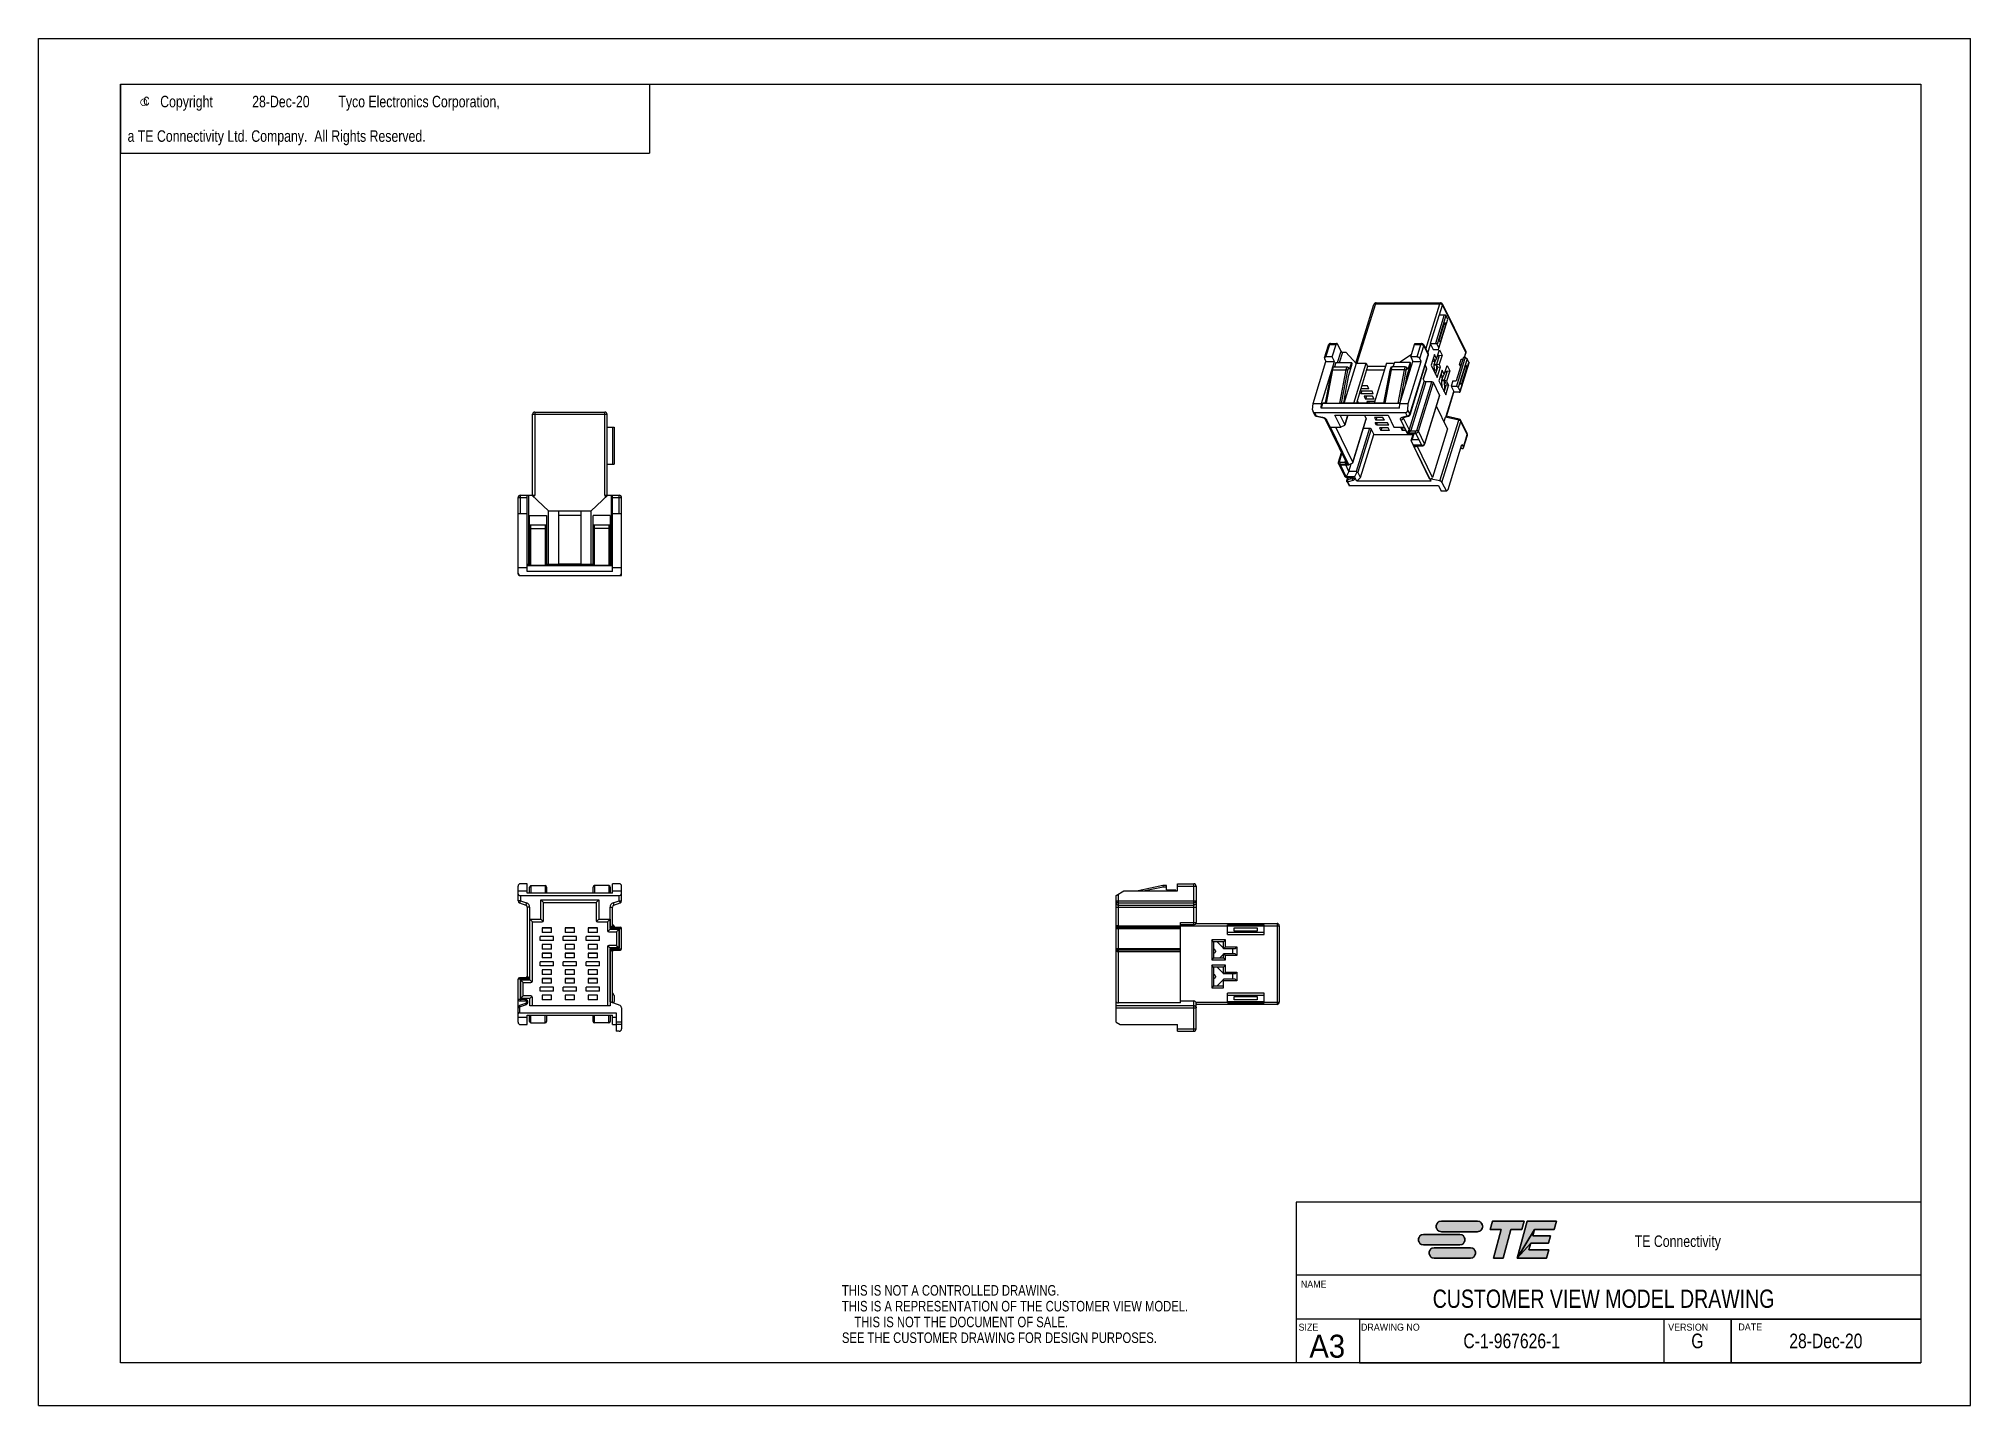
# Model space of a CAD drawing. Extents: x 0 to 420, y 0 to 297.
import ezdxf
from ezdxf.enums import TextEntityAlignment as Align

# ---------------------------------------------------------------- set-up
doc = ezdxf.new("R2010")
doc.units = 0
doc.header["$LTSCALE"] = 23.1
doc.layers.get('0').update_dxf_attribs({"linetype": 'CONTINUOUS'})
doc.layers.add('DRAFT_ENTITY', color=7, linetype='CONTINUOUS')
doc.styles.get("Standard").update_dxf_attribs({"font": 'txt', "width": 0.95})
doc.styles.add('TEXTSTYLE_1', font='gdt', dxfattribs={"width": 0.8})
doc.styles.add('TEXTSTYLE_2', font='txt', dxfattribs={"width": 0.8})

msp = doc.modelspace()

# ---------------------------------------------------------------- texts
at = {"color": 2, "linetype": 'CONTINUOUS', "style": 'TEXTSTYLE_1'}
msp.add_text('e', height=2.5, dxfattribs=at).set_placement((21.85, 282.08))
at = {"color": 2, "linetype": 'CONTINUOUS', "style": 'TEXTSTYLE_2', "width": 0.8}
for s, height, p in [('c', 2.5, (22.75, 282.48)), ('Copyright ', 2.5, (26.43, 282.08)), ('28-Dec-20', 2.5, (46.43, 282.08)), (' Tyco Electronics Corporation,', 2.5, (64.43, 282.08)), ('  a TE Connectivity Ltd. Company.  All Rights Reserved.', 2.5, (17.85, 274.58)), ('TE Connectivity', 2.5, (347.03, 34.42)), ('THIS IS NOT A CONTROLLED DRAWING.', 2.286, (174.65, 23.84)), ('THIS IS A REPRESENTATION OF THE CUSTOMER VIEW MODEL.', 2.286, (174.65, 20.41)), ('    THIS IS NOT THE DOCUMENT OF SALE.', 2.286, (174.65, 16.98)), ('SEE THE CUSTOMER DRAWING FOR DESIGN PURPOSES.', 2.286, (174.65, 13.55))]:
    msp.add_text(s, height=height, dxfattribs=at).set_placement(p)
at = {"color": 2, "linetype": 'CONTINUOUS', "width": 0.95}
for s, height, p in [('NAME', 1.52, (274.44, 25.57)), ('SIZE', 1.52, (273.94, 16.23)), ('DRAWING NO', 1.52, (287.51, 16.23)), ('VERSION', 1.52, (354.3, 16.23)), ('DATE', 1.52, (369.56, 16.27)), ('A3', 5, (276.28, 10.35))]:
    msp.add_text(s, height=height, dxfattribs=at).set_placement(p)
at = {"color": 2, "linetype": 'CONTINUOUS', "style": 'TEXTSTYLE_2', "width": 0.8}
for s, height, p in [('CUSTOMER VIEW MODEL DRAWING', 3.968, (340.25, 21.19)), ('C-1-967626-1', 3.18, (320.27, 12.41)), ('G', 3.18, (360.65, 12.41)), ('28-Dec-20', 3.18, (388.58, 12.41))]:
    msp.add_text(s, height=height, dxfattribs=at).set_placement(p, align=Align.CENTER)

# ---------------------------------------------------------------- blocks, each defined once
blk = doc.blocks.new('TE_CONNECTIVITY_BL0', base_point=(315, 36))
at = {"linetype": 'CONTINUOUS'}
for points in [[(304.83, 40.02), (304.98, 40.02), (312.83, 40.02), (312.98, 40.02), (313.13, 39.99), (313.27, 39.94), (313.4, 39.87), (313.52, 39.79), (313.64, 39.69), (313.73, 39.58), (313.82, 39.45), (313.88, 39.32), (313.93, 39.18), (313.96, 39.03), (313.97, 38.88), (313.96, 38.74), (313.93, 38.59), (313.88, 38.45), (313.82, 38.31), (313.73, 38.19), (313.64, 38.08), (313.52, 37.98), (313.4, 37.9), (313.27, 37.83), (313.13, 37.78), (312.98, 37.75), (304.98, 37.74), (304.83, 37.75), (304.69, 37.78), (304.54, 37.83), (304.41, 37.9), (304.29, 37.98), (304.17, 38.08), (304.08, 38.19), (303.99, 38.31), (303.93, 38.45), (303.88, 38.59), (303.85, 38.74), (303.84, 38.88), (303.85, 39.03), (303.88, 39.18), (303.93, 39.32), (303.99, 39.45), (304.08, 39.58), (304.17, 39.69), (304.29, 39.79), (304.41, 39.87), (304.54, 39.94), (304.69, 39.99)], [(315.59, 38.22), (316.08, 40.02), (322.98, 40.02), (322.5, 38.22), (320.09, 38.22), (318.41, 31.98), (316.33, 31.98), (318.01, 38.22)], [(330.01, 40.02), (329.52, 38.22), (325.21, 38.22), (321.49, 31.98), (323.64, 40.02)], [(328.69, 36.83), (328.26, 35.22), (324.4, 35.22), (321.49, 31.98), (325.21, 38.22), (324.84, 36.83)], [(300.98, 37.13), (301.13, 37.14), (308.98, 37.14), (309.13, 37.13), (309.28, 37.1), (309.42, 37.05), (309.55, 36.99), (309.68, 36.9), (309.79, 36.81), (309.89, 36.69), (309.97, 36.57), (310.04, 36.44), (310.08, 36.3), (310.11, 36.15), (310.12, 36), (310.11, 35.85), (310.08, 35.7), (310.04, 35.56), (309.97, 35.43), (309.89, 35.31), (309.79, 35.19), (309.68, 35.1), (309.55, 35.01), (309.42, 34.95), (309.28, 34.9), (309.13, 34.87), (301.13, 34.86), (300.98, 34.87), (300.84, 34.9), (300.7, 34.95), (300.56, 35.01), (300.44, 35.1), (300.33, 35.19), (300.23, 35.31), (300.15, 35.43), (300.08, 35.56), (300.03, 35.7), (300, 35.85), (299.99, 36), (300, 36.15), (300.03, 36.3), (300.08, 36.44), (300.15, 36.57), (300.23, 36.69), (300.33, 36.81), (300.44, 36.9), (300.56, 36.99), (300.7, 37.05), (300.84, 37.1)], [(303.3, 34.25), (303.44, 34.26), (311.29, 34.26), (311.44, 34.25), (311.59, 34.22), (311.73, 34.17), (311.86, 34.1), (311.99, 34.02), (312.1, 33.92), (312.2, 33.81), (312.28, 33.69), (312.35, 33.55), (312.39, 33.41), (312.42, 33.26), (312.43, 33.12), (312.42, 32.97), (312.39, 32.82), (312.35, 32.68), (312.28, 32.55), (312.2, 32.42), (312.1, 32.31), (311.99, 32.21), (311.86, 32.13), (311.73, 32.06), (311.59, 32.01), (311.44, 31.98), (303.44, 31.98), (303.3, 31.98), (303.15, 32.01), (303.01, 32.06), (302.87, 32.13), (302.75, 32.21), (302.64, 32.31), (302.54, 32.42), (302.46, 32.55), (302.39, 32.68), (302.34, 32.82), (302.31, 32.97), (302.3, 33.12), (302.31, 33.26), (302.34, 33.41), (302.39, 33.55), (302.46, 33.69), (302.54, 33.81), (302.64, 33.92), (302.75, 34.02), (302.87, 34.1), (303.01, 34.17), (303.15, 34.22)], [(328.33, 33.78), (327.85, 31.98), (321.49, 31.98), (324.4, 35.22), (324.02, 33.78)]]:
    blk.add_hatch(color=2, dxfattribs=at).paths.add_polyline_path(points)
at = {"color": 2, "linetype": 'CONTINUOUS'}
for p, q in [((312.83, 40.02), (304.98, 40.02)), ((316.08, 40.02), (315.59, 38.22)), ((315.59, 38.22), (318.01, 38.22)), ((322.98, 40.02), (316.08, 40.02)), ((318.01, 38.22), (316.33, 31.98)), ((318.41, 31.98), (320.09, 38.22)), ((320.09, 38.22), (322.5, 38.22)), ((323.64, 40.02), (321.49, 31.98)), ((322.5, 38.22), (322.98, 40.02)), ((330.01, 40.02), (323.64, 40.02)), ((324.84, 36.83), (325.21, 38.22)), ((325.21, 38.22), (329.52, 38.22)), ((329.52, 38.22), (330.01, 40.02)), ((308.98, 37.14), (301.13, 37.14)), ((301.13, 34.86), (308.98, 34.86)), ((311.29, 34.26), (303.44, 34.26)), ((304.98, 37.74), (312.83, 37.74)), ((324.02, 33.78), (324.4, 35.22)), ((328.33, 33.78), (324.02, 33.78)), ((324.4, 35.22), (328.26, 35.22)), ((328.69, 36.83), (324.84, 36.83)), ((327.85, 31.98), (328.33, 33.78)), ((328.26, 35.22), (328.69, 36.83)), ((303.44, 31.98), (311.29, 31.98)), ((316.33, 31.98), (318.41, 31.98)), ((321.49, 31.98), (327.85, 31.98))]:
    blk.add_line(p, q, dxfattribs=at)
for points in [[(304.83, 40.02), (304.98, 40.02), (312.83, 40.02), (312.98, 40.02), (313.13, 39.99), (313.27, 39.94), (313.4, 39.87), (313.52, 39.79), (313.64, 39.69), (313.73, 39.58), (313.82, 39.45), (313.88, 39.32), (313.93, 39.18), (313.96, 39.03), (313.97, 38.88), (313.96, 38.74), (313.93, 38.59), (313.88, 38.45), (313.82, 38.31), (313.73, 38.19), (313.64, 38.08), (313.52, 37.98), (313.4, 37.9), (313.27, 37.83), (313.13, 37.78), (312.98, 37.75), (304.98, 37.74), (304.83, 37.75), (304.69, 37.78), (304.54, 37.83), (304.41, 37.9), (304.29, 37.98), (304.17, 38.08), (304.08, 38.19), (303.99, 38.31), (303.93, 38.45), (303.88, 38.59), (303.85, 38.74), (303.84, 38.88), (303.85, 39.03), (303.88, 39.18), (303.93, 39.32), (303.99, 39.45), (304.08, 39.58), (304.17, 39.69), (304.29, 39.79), (304.41, 39.87), (304.54, 39.94), (304.69, 39.99), (304.83, 40.02)], [(315.59, 38.22), (316.08, 40.02), (322.98, 40.02), (322.5, 38.22), (320.09, 38.22), (318.41, 31.98), (316.33, 31.98), (318.01, 38.22), (315.59, 38.22)], [(330.01, 40.02), (329.52, 38.22), (325.21, 38.22), (321.49, 31.98), (323.64, 40.02), (330.01, 40.02)], [(328.69, 36.83), (328.26, 35.22), (324.4, 35.22), (321.49, 31.98), (325.21, 38.22), (324.84, 36.83), (328.69, 36.83)], [(300.98, 37.13), (301.13, 37.14), (308.98, 37.14), (309.13, 37.13), (309.28, 37.1), (309.42, 37.05), (309.55, 36.99), (309.68, 36.9), (309.79, 36.81), (309.89, 36.69), (309.97, 36.57), (310.04, 36.44), (310.08, 36.3), (310.11, 36.15), (310.12, 36), (310.11, 35.85), (310.08, 35.7), (310.04, 35.56), (309.97, 35.43), (309.89, 35.31), (309.79, 35.19), (309.68, 35.1), (309.55, 35.01), (309.42, 34.95), (309.28, 34.9), (309.13, 34.87), (301.13, 34.86), (300.98, 34.87), (300.84, 34.9), (300.7, 34.95), (300.56, 35.01), (300.44, 35.1), (300.33, 35.19), (300.23, 35.31), (300.15, 35.43), (300.08, 35.56), (300.03, 35.7), (300, 35.85), (299.99, 36), (300, 36.15), (300.03, 36.3), (300.08, 36.44), (300.15, 36.57), (300.23, 36.69), (300.33, 36.81), (300.44, 36.9), (300.56, 36.99), (300.7, 37.05), (300.84, 37.1), (300.98, 37.13)], [(303.3, 34.25), (303.44, 34.26), (311.29, 34.26), (311.44, 34.25), (311.59, 34.22), (311.73, 34.17), (311.86, 34.1), (311.99, 34.02), (312.1, 33.92), (312.2, 33.81), (312.28, 33.69), (312.35, 33.55), (312.39, 33.41), (312.42, 33.26), (312.43, 33.12), (312.42, 32.97), (312.39, 32.82), (312.35, 32.68), (312.28, 32.55), (312.2, 32.42), (312.1, 32.31), (311.99, 32.21), (311.86, 32.13), (311.73, 32.06), (311.59, 32.01), (311.44, 31.98), (303.44, 31.98), (303.3, 31.98), (303.15, 32.01), (303.01, 32.06), (302.87, 32.13), (302.75, 32.21), (302.64, 32.31), (302.54, 32.42), (302.46, 32.55), (302.39, 32.68), (302.34, 32.82), (302.31, 32.97), (302.3, 33.12), (302.31, 33.26), (302.34, 33.41), (302.39, 33.55), (302.46, 33.69), (302.54, 33.81), (302.64, 33.92), (302.75, 34.02), (302.87, 34.1), (303.01, 34.17), (303.15, 34.22), (303.3, 34.25)], [(328.33, 33.78), (327.85, 31.98), (321.49, 31.98), (324.4, 35.22), (324.02, 33.78), (328.33, 33.78)]]:
    blk.add_lwpolyline(points, dxfattribs=at)
for centre, start, end in [((304.98, 38.88), 90, 270), ((312.83, 38.88), 270, 90), ((301.13, 36), 90, 270), ((303.44, 33.12), 90, 270), ((308.98, 36), 270, 90), ((311.29, 33.12), 270, 90)]:
    blk.add_arc(centre, 1.14, start, end, dxfattribs=at)
for points in [[(309.13, 34.87), (308.98, 34.86), (301.13, 34.86)], [(312.98, 37.75), (312.83, 37.74), (304.98, 37.74)], [(311.44, 31.98), (311.29, 31.98), (303.44, 31.98)]]:
    blk.add_solid(points, dxfattribs=at)

# ---------------------------------------------------------------- linework, layer by layer
at = {"color": 7, "linetype": 'CONTINUOUS'}
for p, q in [((0, 0), (0, 297)), ((0, 297), (420, 297)), ((420, 0), (420, 297)), ((17.78, 9.23), (17.78, 287.08)), ((17.78, 287.08), (409.21, 287.08)), ((409.21, 287.08), (409.21, 9.23)), ((290.79, 239.58), (304.79, 239.58)), ((286.39, 226.51), (290.32, 239.23)), ((290.64, 239.39), (286.64, 226.46)), ((290.64, 239.39), (304.64, 239.39)), ((301.6, 229.54), (304.64, 239.39)), ((304.48, 237.01), (302.54, 230.75)), ((305.62, 237.01), (303.68, 230.75)), ((305.99, 236.83), (304.05, 230.56)), ((304.45, 229.75), (306.38, 236.02)), ((304.48, 237.01), (305.62, 237.01)), ((304.54, 231.49), (305.75, 235.4)), ((304.61, 237.01), (305.25, 239.08)), ((305.24, 239.3), (310.31, 228.98)), ((305.25, 239.08), (310.32, 228.76)), ((305.75, 235.4), (305.96, 234.97)), ((306.38, 236.02), (305.99, 236.83)), ((304.75, 231.05), (304.54, 231.49)), ((305.96, 234.97), (304.75, 231.05)), ((305.61, 234.97), (305.96, 234.97)), ((277.08, 217.72), (279.9, 226.86)), ((278.92, 217.72), (281.74, 226.86)), ((279.56, 227.66), (280.41, 230.4)), ((279.58, 227.51), (279.9, 226.86)), ((279.89, 227.82), (280.73, 230.56)), ((281.27, 227.82), (279.89, 227.82)), ((279.9, 226.86), (281.74, 226.86)), ((280.73, 230.56), (282.12, 230.56)), ((280.89, 230.75), (282.27, 230.75)), ((281.27, 227.82), (282.12, 230.56)), ((281.74, 226.86), (281.27, 227.82)), ((283.17, 229.06), (282.39, 230.64)), ((282.42, 226.63), (283.17, 229.06)), ((282.84, 226.63), (283.54, 228.87)), ((283.54, 228.87), (284.18, 228.87)), ((286.52, 226.37), (284.18, 228.87)), ((298.45, 228.27), (295.9, 226.63)), ((295.96, 217.72), (298.78, 226.86)), ((297.8, 217.72), (300.62, 226.86)), ((298.15, 215.43), (302.12, 228.28)), ((298.17, 215.28), (302.14, 228.13)), ((298.31, 227.82), (299.16, 230.56)), ((299.69, 227.82), (298.31, 227.82)), ((298.31, 227.82), (298.78, 226.86)), ((298.78, 226.86), (300.62, 226.86)), ((299.16, 230.56), (300.54, 230.56)), ((299.31, 230.75), (300.69, 230.75)), ((299.69, 227.82), (300.54, 230.56)), ((300.3, 227.51), (301.15, 230.25)), ((300.62, 226.86), (300.3, 227.51)), ((301.14, 230.47), (302.11, 228.5)), ((301.15, 230.25), (302.12, 228.28)), ((302.03, 228.65), (302.64, 230.62)), ((302.54, 230.75), (303.68, 230.75)), ((302.64, 230.62), (303.22, 229.44)), ((303.49, 228.38), (302.76, 226.03)), ((303.57, 226.95), (302.99, 226.78)), ((303.22, 229.44), (304.34, 229.44)), ((303.6, 226.89), (303.25, 227.61)), ((303.6, 226.89), (303.36, 226.89)), ((303.39, 226.2), (303.6, 226.89)), ((303.95, 227.45), (303.49, 228.38)), ((303.6, 226.89), (303.95, 227.45)), ((304.54, 228.16), (303.94, 226.2)), ((303.95, 227.45), (304.55, 229.41)), ((304.05, 230.56), (304.45, 229.75)), ((304.54, 228.16), (304.07, 227.84)), ((304.34, 229.44), (304.45, 229.75)), ((305.13, 228.23), (304.53, 226.27)), ((304.54, 228.16), (305.13, 228.23)), ((304.55, 229.41), (305.13, 228.23)), ((309.8, 227.75), (308.22, 222.66)), ((310.18, 227.75), (308.24, 221.48)), ((310.59, 227.44), (308.66, 221.17)), ((308.91, 226.14), (309.27, 227.32)), ((309.27, 227.32), (309.66, 227.32)), ((309.8, 227.75), (310.18, 227.75)), ((310, 227.75), (310.32, 228.76)), ((310.07, 227.75), (310.33, 228.62)), ((310.18, 227.75), (310.59, 227.44)), ((310.99, 226.63), (310.59, 227.44)), ((279.77, 217.81), (281.16, 224.97)), ((281.35, 225.06), (279.94, 217.79)), ((281.16, 224.98), (281.16, 224.97)), ((281.35, 225.06), (281.55, 225.69)), ((281.35, 225.06), (284.21, 225.06)), ((281.55, 225.69), (284.4, 225.69)), ((282.06, 226.63), (281.74, 225.69)), ((282.06, 226.63), (285.47, 226.63)), ((284.21, 225.06), (282.8, 217.79)), ((284.58, 224.9), (283.21, 217.81)), ((283.88, 217.81), (286.55, 226.46)), ((283.9, 218.88), (284.86, 223.88)), ((284.4, 225.69), (284.21, 225.06)), ((284.77, 225.5), (284.58, 224.9)), ((284.95, 225.13), (284.77, 225.5)), ((284.86, 223.88), (285.54, 226.06)), ((285.47, 226.63), (284.95, 225.13)), ((285.58, 226.4), (285.47, 226.63)), ((285.54, 226.06), (285.58, 226.4)), ((285.95, 217.81), (288.62, 226.46)), ((288.96, 225.77), (286.5, 217.81)), ((286.55, 226.46), (288.62, 226.46)), ((288.62, 226.46), (288.96, 225.77)), ((292.59, 224.99), (288.72, 224.99)), ((292.83, 225.77), (288.96, 225.77)), ((293.04, 226.46), (290.37, 217.81)), ((292.48, 217.81), (293.87, 224.97)), ((294.06, 225.06), (292.66, 217.79)), ((293.04, 226.46), (294.71, 226.46)), ((293.87, 224.98), (294.06, 225.59)), ((293.87, 224.98), (293.87, 224.97)), ((294.06, 225.06), (294.26, 225.69)), ((296.92, 225.06), (294.06, 225.06)), ((297.11, 225.69), (294.26, 225.69)), ((294.77, 226.63), (294.45, 225.69)), ((298.18, 226.63), (294.77, 226.63)), ((296.92, 225.06), (295.51, 217.79)), ((297.29, 224.9), (295.92, 217.81)), ((297.11, 225.69), (296.92, 225.06)), ((297.09, 221.4), (297.57, 223.88)), ((297.48, 225.5), (297.29, 224.9)), ((297.66, 225.13), (297.48, 225.5)), ((297.57, 223.88), (298.25, 226.06)), ((298.18, 226.63), (297.66, 225.13)), ((301.23, 222.63), (297.96, 212.06)), ((298.29, 226.4), (298.18, 226.63)), ((298.25, 226.06), (298.29, 226.4)), ((301.72, 225.34), (301.02, 223.07)), ((301.23, 222.63), (301.02, 223.07)), ((301.74, 225.19), (301.05, 222.99)), ((301.44, 225.9), (301.72, 225.34)), ((301.48, 226.02), (301.71, 225.56)), ((302.76, 226.03), (304.07, 223.36)), ((303.14, 225.27), (303.23, 225.27)), ((303.15, 225.25), (303.19, 225.25)), ((303.19, 225.25), (303.16, 225.22)), ((303.3, 225.2), (303.37, 225.07)), ((303.94, 226.2), (303.39, 226.2)), ((303.42, 226.14), (303.39, 226.2)), ((303.41, 224.84), (303.47, 225.02)), ((303.41, 224.79), (303.41, 224.72)), ((303.42, 226.14), (303.97, 226.14)), ((303.47, 225.02), (303.42, 226.14)), ((303.47, 225.02), (304.02, 225.02)), ((303.73, 224.07), (304.21, 225.64)), ((303.94, 226.2), (304.53, 226.27)), ((304.21, 225.64), (303.94, 226.2)), ((304.02, 225.02), (303.97, 226.14)), ((304.07, 223.36), (304.8, 225.71)), ((304.21, 225.64), (304.8, 225.71)), ((305.17, 224.96), (304.44, 222.61)), ((304.44, 222.61), (305.93, 219.57)), ((304.8, 225.71), (304.53, 226.27)), ((305.25, 223.53), (304.67, 223.36)), ((305.28, 223.47), (304.93, 224.19)), ((305.28, 223.47), (305.04, 223.47)), ((305.06, 222.79), (305.27, 223.47)), ((305.62, 222.79), (305.06, 222.79)), ((305.09, 222.72), (305.06, 222.79)), ((305.09, 222.72), (305.65, 222.72)), ((305.17, 221.14), (305.09, 222.72)), ((305.62, 224.03), (305.17, 224.96)), ((305.28, 223.47), (305.62, 224.03)), ((305.62, 224.03), (306.23, 225.99)), ((306.22, 224.74), (305.62, 222.79)), ((306.11, 222.54), (305.62, 222.79)), ((305.73, 220.76), (305.65, 222.72)), ((306.07, 221.85), (305.65, 222.72)), ((306.22, 224.74), (305.74, 224.42)), ((306.81, 224.81), (306.11, 222.54)), ((306.22, 224.74), (306.81, 224.81)), ((306.23, 225.99), (306.81, 224.81)), ((307.49, 222.66), (307.12, 221.48)), ((307.49, 222.66), (308.22, 222.66)), ((309.12, 225.71), (308.18, 222.66)), ((308.91, 226.14), (309.3, 226.14)), ((308.91, 226.14), (309.12, 225.71)), ((309.05, 220.37), (310.99, 226.63)), ((309.06, 220.28), (311, 226.54)), ((309.08, 222.22), (310.29, 226.14)), ((309.12, 225.71), (309.17, 225.71)), ((310.51, 225.71), (309.3, 221.79)), ((310.16, 225.71), (310.51, 225.71)), ((310.29, 226.14), (310.51, 225.71)), ((279.69, 217.81), (279.91, 218.52)), ((283.71, 217.81), (283.99, 218.7)), ((283.91, 218.7), (283.99, 218.7)), ((287.51, 219.84), (287.28, 220.32)), ((289.92, 220.37), (287.29, 220.37)), ((289.24, 220.92), (287.46, 220.92)), ((287.67, 220.37), (287.51, 219.84)), ((290.18, 219.84), (287.51, 219.84)), ((288.94, 221.54), (287.65, 221.54)), ((288.19, 219.3), (288.5, 218.68)), ((290.03, 219.3), (288.19, 219.3)), ((288.68, 219.3), (288.5, 218.68)), ((290.34, 218.68), (288.5, 218.68)), ((289.24, 220.92), (288.94, 221.54)), ((290.18, 219.84), (289.92, 220.37)), ((290.34, 218.68), (290.03, 219.3)), ((301.6, 222.45), (298.33, 211.87)), ((299.62, 211.87), (302.89, 222.45)), ((299.99, 211.68), (303.26, 222.26)), ((304.6, 219.52), (301.33, 208.95)), ((304.61, 219.44), (301.34, 208.86)), ((302.89, 222.45), (301.6, 222.45)), ((304.6, 219.52), (303.26, 222.26)), ((304.82, 221.85), (304.91, 221.85)), ((304.83, 221.83), (304.86, 221.83)), ((304.86, 221.83), (304.84, 221.8)), ((304.98, 221.78), (305.05, 221.65)), ((305.09, 221.37), (305.08, 221.3)), ((305.35, 220.76), (305.73, 220.76)), ((305.59, 220.28), (306.07, 221.85)), ((305.93, 219.57), (306.56, 221.6)), ((306.04, 214.93), (307.7, 220.3)), ((306.07, 221.85), (306.56, 221.6)), ((306.1, 214.91), (307.73, 220.18)), ((306.11, 222.54), (306.56, 221.6)), ((307.12, 221.48), (308.24, 221.48)), ((307.12, 221.48), (307.7, 220.3)), ((308.87, 220.18), (307.73, 220.18)), ((308.66, 221.17), (308.24, 221.48)), ((308.66, 221.17), (309.05, 220.37)), ((309.3, 221.79), (309.08, 222.22)), ((107.4, 197.76), (107.4, 215.36)), ((107.4, 215.36), (123.6, 215.36)), ((107.9, 215.86), (107.9, 197.72)), ((107.9, 215.86), (123.1, 215.86)), ((123.1, 197.72), (123.1, 215.86)), ((123.6, 212.56), (123.6, 215.36)), ((276.99, 216.31), (277.08, 217.72)), ((277.06, 215.99), (277.44, 215.21)), ((277.08, 217.72), (278.92, 217.72)), ((277.42, 215.74), (277.76, 215.04)), ((277.42, 215.74), (297.22, 215.74)), ((277.76, 215.04), (279.15, 214.74)), ((277.78, 214.94), (279.16, 214.64)), ((278.86, 216.73), (278.92, 217.72)), ((279.16, 217.69), (278.86, 216.73)), ((295.9, 216.73), (278.86, 216.73)), ((295.96, 217.69), (279.16, 217.69)), ((279.79, 217.81), (279.25, 217.81)), ((279.71, 214.32), (284.31, 204.97)), ((279.94, 217.79), (282.8, 217.79)), ((283.1, 212.55), (281.82, 215.16)), ((281.82, 215.16), (293.39, 215.16)), ((283.96, 213.16), (282.98, 215.16)), ((292.5, 217.81), (283.04, 217.81)), ((284.58, 215.16), (283.96, 213.16)), ((284.62, 215.16), (283.96, 213.03)), ((285.72, 204.97), (288.63, 214.37)), ((285.72, 204.84), (288.64, 214.29)), ((286.67, 218.37), (286.95, 217.81)), ((288.24, 215.16), (288.63, 214.37)), ((288.77, 218.12), (288.93, 217.81)), ((290.47, 218.12), (288.77, 218.12)), ((289.27, 218.12), (289.17, 217.81)), ((290.45, 214.7), (290.75, 214.08)), ((292.29, 214.7), (290.45, 214.7)), ((290.95, 214.7), (290.75, 214.08)), ((292.6, 214.08), (292.29, 214.7)), ((292.44, 217.81), (292.55, 218.15)), ((292.66, 217.79), (295.51, 217.79)), ((293.39, 215.16), (294.67, 212.55)), ((295.99, 217.81), (295.75, 217.81)), ((295.9, 216.73), (295.96, 217.72)), ((295.96, 217.72), (297.8, 217.72)), ((296.48, 214.74), (297.57, 215.04)), ((296.74, 214.65), (297.82, 214.95)), ((296.74, 214.54), (296.78, 214.66)), ((297.96, 212.06), (296.74, 214.54)), ((297.57, 215.04), (297.22, 215.74)), ((297.72, 216.31), (297.8, 217.72)), ((298.15, 215.43), (297.72, 216.31)), ((306.34, 212.22), (303.91, 217.17)), ((305.56, 213.81), (305.85, 214.75)), ((308.77, 214.11), (305.85, 214.75)), ((308.86, 214.31), (306.02, 214.93)), ((123.56, 212.56), (123.56, 204.56)), ((123.56, 212.56), (125.1, 212.56)), ((124.8, 212.56), (124.8, 204.56)), ((125.1, 212.56), (125.1, 204.56)), ((280.04, 214.15), (284.8, 204.46)), ((284.87, 204.36), (280.85, 212.55)), ((280.85, 212.55), (283.1, 212.55)), ((285.72, 204.97), (282.01, 212.55)), ((283.91, 212.91), (283.1, 212.55)), ((289.34, 212.35), (286.44, 202.95)), ((289.71, 212.17), (286.81, 202.77)), ((287.38, 201.6), (290.28, 211)), ((288.04, 212.35), (289.34, 212.35)), ((289.71, 212.17), (290.28, 211)), ((290.28, 211), (298.86, 211)), ((293.28, 213.54), (290.61, 213.54)), ((290.87, 213.01), (290.61, 213.54)), ((292.6, 214.08), (290.75, 214.08)), ((291.03, 213.54), (290.87, 213.01)), ((293.54, 213.01), (290.87, 213.01)), ((293.39, 212.46), (291.55, 212.46)), ((291.55, 212.46), (291.85, 211.84)), ((292.04, 212.46), (291.85, 211.84)), ((293.69, 211.84), (291.85, 211.84)), ((293.54, 213.01), (293.28, 213.54)), ((293.69, 211.84), (293.39, 212.46)), ((294.67, 212.55), (296.92, 212.55)), ((296.97, 212.46), (296.15, 212.46)), ((296.15, 212.46), (296.46, 211.84)), ((297.56, 211.29), (296.16, 214.15)), ((296.64, 212.46), (296.46, 211.84)), ((297.27, 211.84), (296.46, 211.84)), ((296.92, 212.55), (297.59, 211.2)), ((299.41, 211.29), (297.56, 211.29)), ((297.59, 211.2), (299.43, 211.2)), ((299.39, 211.71), (298.26, 211.71)), ((298.44, 209.64), (298.92, 211.2)), ((298.65, 209.79), (299.09, 211.2)), ((300.75, 208.56), (299.41, 211.29)), ((299.43, 211.2), (300.68, 208.65)), ((301.33, 208.95), (299.99, 211.68)), ((306.34, 212.22), (303.07, 201.65)), ((304.68, 200.88), (308.77, 214.11)), ((305.12, 200.58), (309.21, 213.82)), ((310.61, 211.17), (309.2, 214.04)), ((310.62, 210.95), (309.21, 213.82)), ((309.77, 208.21), (310.62, 210.95)), ((309.79, 208.06), (310.64, 210.8)), ((282.61, 204.94), (283.27, 207.08)), ((282.8, 205.03), (283.37, 206.87)), ((298.44, 209.62), (298.84, 208.65)), ((300.12, 209.79), (298.65, 209.79)), ((300.68, 208.65), (298.84, 208.65)), ((298.84, 208.65), (302.68, 200.82)), ((298.91, 208.56), (300.75, 208.56)), ((302.43, 201.37), (298.91, 208.56)), ((299.38, 208.49), (300.82, 208.49)), ((303.07, 201.65), (299.71, 208.49)), ((306.44, 199.01), (309.47, 208.83)), ((309.47, 207.9), (309.18, 207.9)), ((309.47, 208.83), (309.77, 208.21)), ((123.56, 204.56), (125.1, 204.56)), ((123.6, 197.76), (123.6, 204.56)), ((282.63, 204.63), (283.97, 201.89)), ((284.07, 204.88), (282.94, 204.88)), ((282.96, 204.46), (284.3, 201.72)), ((284.8, 204.46), (282.96, 204.46)), ((284.28, 201.81), (283.02, 204.36)), ((283.02, 204.36), (284.87, 204.36)), ((284.09, 205.03), (284.16, 205.26)), ((284.87, 202.95), (284.18, 204.36)), ((284.87, 202.95), (284.28, 201.81)), ((286.12, 201.81), (284.28, 201.81)), ((284.3, 201.72), (285.25, 201.72)), ((284.37, 201.66), (285.33, 201.66)), ((284.45, 200.97), (284.67, 201.66)), ((284.63, 201.11), (284.8, 201.66)), ((285.67, 204.72), (284.87, 204.36)), ((284.87, 202.95), (285.38, 204.59)), ((286.44, 202.95), (284.87, 202.95)), ((286.63, 202.78), (286.12, 201.81)), ((286.61, 200.82), (286.12, 201.81)), ((287.38, 201.6), (286.61, 200.82)), ((287.38, 201.6), (286.81, 202.77)), ((104.75, 193.76), (104.75, 197.76)), ((104.75, 197.76), (107.4, 197.76)), ((106.25, 181.23), (106.25, 197.76)), ((106.55, 182.76), (106.55, 197.76)), ((110.85, 194.36), (107.25, 197.76)), ((107.75, 197.29), (107.75, 197.72)), ((107.9, 197.72), (107.75, 197.72)), ((123.75, 197.76), (120.15, 194.36)), ((123.25, 197.72), (123.1, 197.72)), ((123.25, 197.29), (123.25, 197.72)), ((123.6, 197.76), (126.25, 197.76)), ((124.45, 197.76), (124.45, 182.76)), ((124.75, 181.23), (124.75, 197.76)), ((126.25, 193.76), (126.25, 197.76)), ((284.48, 200.69), (284.84, 199.94)), ((285.69, 201.41), (284.63, 201.11)), ((284.67, 200.58), (285.02, 199.89)), ((285.8, 201), (284.74, 200.7)), ((285.02, 199.89), (304.36, 199.89)), ((285.73, 201.52), (285.69, 201.41)), ((302.68, 200.82), (286.61, 200.82)), ((304.68, 200.88), (302.43, 201.37)), ((304.36, 199.89), (304.97, 198.64)), ((306.07, 198.64), (304.97, 198.64)), ((305.12, 200.58), (306.07, 198.64)), ((306.07, 198.64), (306.44, 199.01)), ((104.25, 180.66), (104.25, 197.26)), ((104.25, 197.26), (106.25, 197.26)), ((106.25, 193.76), (104.25, 193.76)), ((106.75, 182.76), (106.75, 193.36)), ((106.75, 193.36), (110.45, 193.36)), ((110.45, 193.36), (110.45, 182.76)), ((110.85, 182.76), (110.85, 194.36)), ((110.85, 194.36), (120.15, 194.36)), ((113.1, 182.76), (113.1, 194.36)), ((117.9, 193.36), (113.1, 193.36)), ((117.9, 194.36), (117.9, 182.76)), ((120.15, 182.76), (120.15, 194.36)), ((124.25, 193.36), (120.55, 193.36)), ((120.55, 182.76), (120.55, 193.36)), ((124.25, 193.36), (124.25, 182.76)), ((124.75, 197.26), (126.75, 197.26)), ((126.75, 193.76), (124.75, 193.76)), ((126.75, 180.36), (126.75, 197.26)), ((106.75, 191.36), (110.45, 191.36)), ((107.05, 182.61), (107.05, 191.36)), ((107.05, 190.56), (110.15, 190.56)), ((110.15, 191.36), (110.15, 182.61)), ((120.55, 191.36), (124.25, 191.36)), ((120.85, 182.61), (120.85, 191.36)), ((123.95, 190.56), (120.85, 190.56)), ((123.95, 191.36), (123.95, 182.61)), ((104.25, 182.09), (106.25, 182.09)), ((104.29, 180.66), (104.25, 180.66)), ((106.75, 182.76), (106.25, 182.76)), ((124.75, 182.46), (106.25, 182.46)), ((124.75, 181.23), (106.25, 181.23)), ((107.05, 182.61), (110.15, 182.61)), ((120.55, 182.76), (110.45, 182.76)), ((113.1, 182.86), (117.9, 182.86)), ((120.85, 182.61), (123.95, 182.61)), ((124.75, 182.76), (124.25, 182.76)), ((124.75, 182.09), (126.75, 182.09)), ((104.55, 180.36), (126.75, 180.36)), ((126.42, 180.36), (126.42, 180.39)), ((104.25, 109.67), (104.25, 112.84)), ((104.25, 111.79), (106.25, 111.79)), ((104.75, 109.67), (104.25, 109.67)), ((104.75, 109.67), (104.58, 109.2)), ((106.25, 113.34), (104.75, 113.34)), ((104.75, 110.79), (104.75, 109.67)), ((104.75, 110.79), (126.25, 110.79)), ((104.75, 109.67), (106.09, 109.18)), ((106.25, 111.29), (106.25, 113.34)), ((124.75, 111.29), (106.25, 111.29)), ((106.75, 111.29), (106.75, 112.64)), ((107.05, 112.94), (107.05, 111.29)), ((107.05, 112.94), (110.15, 112.94)), ((109.22, 105.66), (109.22, 109.86)), ((109.8, 109.29), (109.22, 109.86)), ((109.22, 109.86), (121.78, 109.86)), ((109.8, 105.39), (109.8, 109.29)), ((109.8, 109.29), (121.2, 109.29)), ((110.15, 112.94), (110.15, 111.29)), ((110.45, 112.64), (110.45, 111.29)), ((120.55, 111.29), (120.55, 112.64)), ((120.85, 112.94), (120.85, 111.29)), ((123.95, 112.94), (120.85, 112.94)), ((121.2, 109.29), (121.78, 109.86)), ((121.2, 109.29), (121.2, 105.39)), ((121.78, 109.86), (121.78, 105.66)), ((123.95, 112.94), (123.95, 111.29)), ((124.25, 112.64), (124.25, 111.29)), ((124.75, 111.29), (124.75, 113.34)), ((126.25, 113.34), (124.75, 113.34)), ((124.75, 111.79), (126.75, 111.79)), ((124.91, 109.18), (126.25, 109.67)), ((126.25, 109.67), (126.25, 110.79)), ((126.25, 109.67), (126.75, 109.67)), ((126.25, 109.67), (126.42, 109.2)), ((126.75, 109.67), (126.75, 112.84)), ((234.25, 110.79), (235.98, 111.79)), ((234.25, 83.29), (234.25, 110.79)), ((234.25, 109.67), (251.65, 109.67)), ((234.75, 87.49), (234.75, 111.08)), ((235.98, 111.79), (247.65, 111.79)), ((244.45, 112.94), (239.04, 111.79)), ((244.48, 112.64), (240.48, 111.79)), ((245.25, 112.94), (244.45, 112.94)), ((244.45, 112.94), (244.48, 112.64)), ((245.25, 112.64), (244.48, 112.64)), ((245.25, 112.04), (245.25, 112.94)), ((247.25, 111.93), (245.25, 112.04)), ((247.25, 111.79), (247.25, 111.93)), ((247.65, 111.79), (247.65, 113.34)), ((247.65, 113.34), (251.15, 113.34)), ((247.65, 112.84), (251.65, 112.84)), ((251.15, 104.44), (251.15, 113.34)), ((251.65, 112.84), (251.65, 104.94)), ((104.58, 109.2), (105.92, 108.71)), ((106.09, 109.18), (105.92, 108.71)), ((106.25, 108.24), (106.25, 93.24)), ((106.75, 108.24), (106.25, 108.24)), ((106.75, 108.24), (106.75, 92.64)), ((106.77, 92.49), (106.77, 105.66)), ((107.35, 105.09), (106.77, 105.66)), ((106.77, 105.66), (109.22, 105.66)), ((107.35, 92.21), (107.35, 105.09)), ((107.35, 105.09), (109.5, 105.09)), ((109.71, 105.18), (109.22, 105.66)), ((121.29, 105.18), (121.78, 105.66)), ((121.5, 105.09), (123.65, 105.09)), ((121.78, 105.66), (124.23, 105.66)), ((123.65, 105.09), (124.23, 105.66)), ((123.65, 105.09), (123.65, 103.21)), ((124.23, 105.66), (124.23, 103.49)), ((124.25, 103.64), (124.25, 108.24)), ((124.25, 108.24), (124.75, 108.24)), ((124.75, 104.24), (124.75, 108.24)), ((124.91, 109.18), (125.08, 108.71)), ((125.08, 108.71), (126.42, 109.2)), ((234.25, 108.24), (251.65, 108.24)), ((234.75, 109.2), (251.15, 109.2)), ((234.75, 108.71), (251.15, 108.71)), ((109.05, 101.01), (109.05, 101.86)), ((111.95, 101.86), (109.05, 101.86)), ((111.95, 101.01), (109.05, 101.01)), ((109.5, 103.74), (109.5, 102.74)), ((111.5, 103.74), (109.5, 103.74)), ((111.5, 103.72), (109.5, 103.72)), ((111.5, 102.74), (109.5, 102.74)), ((111.5, 102.74), (111.5, 103.74)), ((111.95, 101.01), (111.95, 101.86)), ((114.05, 101.01), (114.05, 101.86)), ((116.95, 101.86), (114.05, 101.86)), ((116.95, 101.01), (114.05, 101.01)), ((114.5, 103.74), (114.5, 102.74)), ((116.5, 103.74), (114.5, 103.74)), ((116.5, 103.72), (114.5, 103.72)), ((116.5, 102.74), (114.5, 102.74)), ((116.5, 102.74), (116.5, 103.74)), ((116.95, 101.01), (116.95, 101.86)), ((119.05, 101.01), (119.05, 101.86)), ((121.95, 101.86), (119.05, 101.86)), ((121.95, 101.01), (119.05, 101.01)), ((119.5, 103.74), (119.5, 102.74)), ((121.5, 103.74), (119.5, 103.74)), ((121.5, 103.72), (119.5, 103.72)), ((121.5, 102.74), (119.5, 102.74)), ((121.5, 102.74), (121.5, 103.74)), ((121.95, 101.01), (121.95, 101.86)), ((123.74, 103), (124.23, 103.49)), ((123.95, 102.91), (125.65, 102.91)), ((124.23, 103.49), (126.23, 103.49)), ((124.25, 103.64), (126.75, 103.64)), ((124.75, 104.24), (124.73, 104.24)), ((124.75, 104.44), (124.8, 104.44)), ((125.02, 103.94), (126.45, 103.94)), ((125.1, 104.14), (125.1, 103.94)), ((125.65, 102.91), (126.23, 103.49)), ((125.65, 102.91), (125.65, 99.96)), ((126.23, 103.49), (126.23, 99.39)), ((126.25, 98.94), (126.25, 103.94)), ((126.75, 99.24), (126.75, 103.64)), ((234.25, 103.64), (248.25, 103.64)), ((234.55, 103.94), (248.25, 103.94)), ((234.62, 104.24), (258.45, 104.24)), ((248.25, 87.49), (248.25, 104.94)), ((248.25, 104.94), (251.65, 104.94)), ((251.15, 104.44), (248.25, 104.44)), ((251.61, 104.74), (269.25, 104.74)), ((255.05, 101.14), (255.05, 96.84)), ((258.05, 101.14), (255.05, 101.14)), ((255.45, 100.74), (255.05, 101.14)), ((257.65, 100.74), (258.05, 101.14)), ((258.05, 99.64), (258.05, 101.14)), ((258.45, 102.34), (258.45, 104.44)), ((266.45, 104.44), (258.45, 104.44)), ((266.45, 104.14), (258.45, 104.14)), ((258.45, 102.84), (266.45, 102.84)), ((258.45, 102.34), (266.45, 102.34)), ((259.95, 103.74), (264.95, 103.74)), ((259.95, 103.04), (259.95, 103.74)), ((264.95, 103.04), (259.95, 103.04)), ((264.95, 103.74), (264.95, 103.04)), ((266.45, 102.34), (266.45, 104.44)), ((266.45, 104.24), (269.75, 104.24)), ((269.25, 104.74), (269.25, 87.14)), ((269.75, 104.24), (269.75, 87.64)), ((109.5, 100.14), (109.5, 99.14)), ((111.5, 100.14), (109.5, 100.14)), ((111.5, 99.15), (109.5, 99.15)), ((111.5, 99.14), (109.5, 99.14)), ((109.5, 98.24), (109.5, 97.24)), ((111.5, 98.24), (109.5, 98.24)), ((111.5, 98.22), (109.5, 98.22)), ((111.5, 97.24), (109.5, 97.24)), ((111.5, 99.14), (111.5, 100.14)), ((111.5, 97.24), (111.5, 98.24)), ((114.5, 100.14), (114.5, 99.14)), ((116.5, 100.14), (114.5, 100.14)), ((116.5, 99.15), (114.5, 99.15)), ((116.5, 99.14), (114.5, 99.14)), ((114.5, 98.24), (114.5, 97.24)), ((116.5, 98.24), (114.5, 98.24)), ((116.5, 98.22), (114.5, 98.22)), ((116.5, 97.24), (114.5, 97.24)), ((116.5, 99.14), (116.5, 100.14)), ((116.5, 97.24), (116.5, 98.24)), ((119.5, 100.14), (119.5, 99.14)), ((121.5, 100.14), (119.5, 100.14)), ((121.5, 99.15), (119.5, 99.15)), ((121.5, 99.14), (119.5, 99.14)), ((121.5, 98.24), (119.5, 98.24)), ((119.5, 98.24), (119.5, 97.24)), ((121.5, 98.22), (119.5, 98.22)), ((121.5, 97.24), (119.5, 97.24)), ((121.5, 99.14), (121.5, 100.14)), ((121.5, 97.24), (121.5, 98.24)), ((123.65, 99.66), (123.65, 86.79)), ((123.74, 99.87), (124.23, 99.39)), ((125.65, 99.96), (123.95, 99.96)), ((126.23, 99.39), (124.23, 99.39)), ((124.23, 99.39), (124.23, 86.79)), ((124.25, 99.24), (126.75, 99.24)), ((124.25, 87.67), (124.25, 99.24)), ((124.73, 98.64), (124.75, 98.64)), ((124.75, 87.49), (124.75, 98.64)), ((125.02, 98.94), (126.45, 98.94)), ((125.65, 99.96), (126.23, 99.39)), ((248.25, 99.24), (234.25, 99.24)), ((248.25, 98.94), (234.55, 98.94)), ((234.62, 98.64), (248.25, 98.64)), ((255.45, 97.24), (255.05, 96.84)), ((255.05, 96.84), (258.05, 96.84)), ((255.45, 100.74), (255.45, 97.24)), ((257.65, 100.74), (255.45, 100.74)), ((255.7, 99.05), (255.45, 99.2)), ((255.7, 98.32), (255.45, 98.18)), ((255.45, 97.24), (257.65, 97.24)), ((255.85, 98.79), (255.85, 98.58)), ((257.65, 99.34), (256.25, 100.74)), ((256.85, 97.24), (257.65, 98.04)), ((257.65, 99.24), (257.65, 100.74)), ((257.65, 99.24), (258.05, 99.64)), ((260.15, 99.24), (257.65, 99.24)), ((260.15, 98.14), (257.65, 98.14)), ((257.65, 98.14), (258.05, 97.74)), ((257.65, 97.24), (257.65, 98.14)), ((257.65, 97.24), (258.05, 96.84)), ((258.05, 99.64), (260.55, 99.64)), ((260.55, 97.74), (258.05, 97.74)), ((258.05, 96.84), (258.05, 97.74)), ((259.55, 99.24), (259.55, 98.14)), ((260.15, 99.24), (260.55, 99.64)), ((260.15, 98.14), (260.55, 97.74)), ((260.55, 99.64), (260.55, 97.74)), ((104.25, 83.24), (104.25, 92.64)), ((106.75, 92.64), (104.25, 92.64)), ((105.98, 92.94), (104.55, 92.94)), ((104.75, 92.94), (104.75, 87.94)), ((104.77, 88.39), (104.77, 92.49)), ((105.35, 91.91), (104.77, 92.49)), ((104.77, 92.49), (106.77, 92.49)), ((106.27, 93.24), (106.25, 93.24)), ((107.26, 92), (106.77, 92.49)), ((109.05, 95.51), (109.05, 96.36)), ((111.95, 96.36), (109.05, 96.36)), ((111.95, 95.51), (109.05, 95.51)), ((109.5, 94.64), (109.5, 93.64)), ((111.5, 94.64), (109.5, 94.64)), ((111.5, 93.65), (109.5, 93.65)), ((111.5, 93.64), (109.5, 93.64)), ((109.5, 92.74), (109.5, 91.74)), ((111.5, 92.74), (109.5, 92.74)), ((111.5, 92.72), (109.5, 92.72)), ((111.5, 93.64), (111.5, 94.64)), ((111.5, 91.74), (111.5, 92.74)), ((111.95, 95.51), (111.95, 96.36)), ((114.05, 95.51), (114.05, 96.36)), ((116.95, 96.36), (114.05, 96.36)), ((116.95, 95.51), (114.05, 95.51)), ((116.5, 94.64), (114.5, 94.64)), ((114.5, 94.64), (114.5, 93.64)), ((116.5, 93.65), (114.5, 93.65)), ((116.5, 93.64), (114.5, 93.64)), ((116.5, 92.74), (114.5, 92.74)), ((114.5, 92.74), (114.5, 91.74)), ((116.5, 92.72), (114.5, 92.72)), ((116.5, 93.64), (116.5, 94.64)), ((116.5, 91.74), (116.5, 92.74)), ((116.95, 95.51), (116.95, 96.36)), ((121.95, 96.36), (119.05, 96.36)), ((119.05, 95.51), (119.05, 96.36)), ((121.95, 95.51), (119.05, 95.51)), ((121.5, 94.64), (119.5, 94.64)), ((119.5, 94.64), (119.5, 93.64)), ((121.5, 93.65), (119.5, 93.65)), ((121.5, 93.64), (119.5, 93.64)), ((121.5, 92.74), (119.5, 92.74)), ((119.5, 92.74), (119.5, 91.74)), ((121.5, 92.72), (119.5, 92.72)), ((121.5, 93.64), (121.5, 94.64)), ((121.5, 91.74), (121.5, 92.74)), ((121.95, 95.51), (121.95, 96.36)), ((258.05, 95.64), (255.05, 95.64)), ((255.45, 95.24), (255.05, 95.64)), ((255.05, 95.64), (255.05, 90.74)), ((257.65, 95.24), (255.45, 95.24)), ((255.45, 95.24), (255.45, 91.14)), ((255.7, 93.55), (255.45, 93.7)), ((255.7, 92.82), (255.45, 92.68)), ((255.85, 93.29), (255.85, 93.08)), ((257.65, 93.84), (256.25, 95.24)), ((256.25, 91.14), (257.65, 92.54)), ((257.65, 95.24), (258.05, 95.64)), ((257.65, 93.74), (257.65, 95.24)), ((257.65, 93.74), (258.05, 94.14)), ((260.15, 93.74), (257.65, 93.74)), ((260.15, 92.64), (257.65, 92.64)), ((257.65, 90.74), (257.65, 92.64)), ((258.05, 94.14), (258.05, 95.64)), ((258.05, 94.14), (260.55, 94.14)), ((259.55, 93.74), (259.55, 92.64)), ((260.15, 93.74), (260.55, 94.14)), ((260.15, 92.64), (260.55, 92.24)), ((260.55, 94.14), (260.55, 92.24)), ((104.25, 88.24), (105.78, 88.24)), ((105.35, 88.96), (104.77, 88.39)), ((106.77, 88.39), (104.77, 88.39)), ((105.35, 88.96), (105.35, 91.91)), ((105.35, 91.91), (107.05, 91.91)), ((107.05, 88.96), (105.35, 88.96)), ((105.78, 88.24), (105.78, 87.94)), ((107.26, 88.87), (106.77, 88.39)), ((106.77, 86.79), (106.77, 88.39)), ((107.35, 86.79), (107.35, 88.66)), ((109.05, 90.01), (109.05, 90.86)), ((111.95, 90.86), (109.05, 90.86)), ((111.95, 90.01), (109.05, 90.01)), ((111.5, 91.74), (109.5, 91.74)), ((111.5, 89.14), (109.5, 89.14)), ((109.5, 89.14), (109.5, 88.14)), ((111.5, 88.14), (111.5, 89.14)), ((111.95, 90.01), (111.95, 90.86)), ((116.95, 90.86), (114.05, 90.86)), ((114.05, 90.01), (114.05, 90.86)), ((116.95, 90.01), (114.05, 90.01)), ((116.5, 91.74), (114.5, 91.74)), ((116.5, 89.14), (114.5, 89.14)), ((114.5, 89.14), (114.5, 88.14)), ((116.5, 88.14), (116.5, 89.14)), ((116.95, 90.01), (116.95, 90.86)), ((121.95, 90.86), (119.05, 90.86)), ((119.05, 90.01), (119.05, 90.86)), ((121.95, 90.01), (119.05, 90.01)), ((121.5, 91.74), (119.5, 91.74)), ((121.5, 89.14), (119.5, 89.14)), ((119.5, 89.14), (119.5, 88.14)), ((121.5, 88.14), (121.5, 89.14)), ((121.95, 90.01), (121.95, 90.86)), ((124.75, 89.54), (124.81, 89.54)), ((125.1, 89.04), (124.81, 89.54)), ((125.1, 89.04), (125.1, 87.74)), ((255.45, 91.14), (255.05, 90.74)), ((255.05, 90.74), (257.65, 90.74)), ((255.45, 91.14), (257.65, 91.14)), ((260.55, 92.24), (257.65, 92.24)), ((266.45, 89.54), (258.45, 89.54)), ((258.45, 87.44), (258.45, 89.54)), ((266.45, 89.04), (258.45, 89.04)), ((259.95, 88.84), (264.95, 88.84)), ((259.95, 88.14), (259.95, 88.84)), ((264.95, 88.84), (264.95, 88.14)), ((266.45, 87.44), (266.45, 89.54)), ((104.55, 86.41), (104.25, 86.41)), ((106.25, 84.29), (104.25, 84.29)), ((104.55, 87.94), (105.78, 87.94)), ((104.55, 86.41), (104.55, 85.29)), ((104.55, 85.29), (125.55, 85.29)), ((105.89, 87.36), (104.58, 86.88)), ((104.68, 86.6), (104.58, 86.88)), ((105.99, 87.07), (104.68, 86.6)), ((105.99, 87.07), (105.89, 87.36)), ((106.25, 84.79), (124.75, 84.79)), ((106.25, 82.74), (106.25, 84.79)), ((106.75, 83.44), (106.75, 84.79)), ((124.23, 86.79), (106.77, 86.79)), ((107.05, 83.14), (107.05, 84.79)), ((111.5, 88.15), (109.5, 88.15)), ((111.5, 88.14), (109.5, 88.14)), ((110.15, 83.14), (110.15, 84.79)), ((110.45, 84.79), (110.45, 83.44)), ((116.5, 88.15), (114.5, 88.15)), ((116.5, 88.14), (114.5, 88.14)), ((121.5, 88.15), (119.5, 88.15)), ((121.5, 88.14), (119.5, 88.14)), ((120.55, 83.44), (120.55, 84.79)), ((120.85, 83.14), (120.85, 84.79)), ((123.95, 83.14), (123.95, 84.79)), ((126.42, 86.88), (124.25, 87.67)), ((124.25, 84.79), (124.25, 83.44)), ((124.75, 82.74), (124.75, 84.79)), ((125.55, 84.29), (124.75, 84.29)), ((125.55, 85.29), (125.55, 82.79)), ((126.75, 86.41), (126.75, 81.79)), ((234.25, 86.88), (251.15, 86.88)), ((234.25, 86.41), (251.65, 86.41)), ((248.25, 87.49), (234.75, 87.49)), ((248.25, 87.91), (251.15, 87.91)), ((251.15, 81.29), (251.15, 87.91)), ((251.58, 87.64), (258.45, 87.64)), ((251.65, 81.79), (251.65, 87.4)), ((269.25, 87.14), (251.65, 87.14)), ((258.45, 87.74), (266.45, 87.74)), ((258.45, 87.44), (266.45, 87.44)), ((264.95, 88.14), (259.95, 88.14)), ((266.45, 87.64), (269.75, 87.64)), ((104.75, 82.74), (106.25, 82.74)), ((107.05, 83.14), (110.15, 83.14)), ((123.95, 83.14), (120.85, 83.14)), ((124.75, 82.74), (125.55, 82.74)), ((126.75, 83.29), (125.55, 83.29)), ((126.75, 82.79), (125.55, 82.79)), ((125.55, 82.74), (125.55, 81.29)), ((126.25, 81.29), (125.55, 81.29)), ((234.25, 83.29), (235.12, 82.79)), ((235.12, 82.79), (247.65, 82.79)), ((247.65, 81.29), (247.65, 82.79)), ((247.65, 81.79), (251.65, 81.79)), ((247.65, 81.29), (251.15, 81.29)), ((409.21, 44.16), (273.44, 44.16)), ((273.44, 44.16), (273.44, 9.23)), ((409.21, 18.76), (273.44, 18.76)), ((287.21, 18.76), (287.21, 9.23)), ((353.33, 18.76), (353.33, 9.23)), ((367.96, 9.23), (367.96, 18.76)), ((409.21, 9.23), (17.78, 9.23)), ((30.48, 9.23), (17.78, 9.23)), ((0, 0), (420, 0))]:
    msp.add_line(p, q, dxfattribs=at)
at = {"color": 2, "linetype": 'CONTINUOUS'}
for p, q in [((17.78, 287.08), (132.78, 287.08)), ((17.78, 287.08), (17.78, 272.08)), ((132.78, 287.08), (132.78, 272.08)), ((17.78, 272.08), (132.78, 272.08)), ((287.21, 18.76), (409.21, 18.76)), ((287.21, 18.76), (287.21, 9.23)), ((353.33, 18.76), (353.33, 9.23)), ((367.96, 18.76), (367.96, 9.23)), ((409.21, 18.76), (409.21, 9.23)), ((287.21, 9.23), (409.21, 9.23))]:
    msp.add_line(p, q, dxfattribs=at)
at = {"color": 7, "linetype": 'CONTINUOUS'}
for centre, radius, start, end in [((290.79, 239.08), 0.5, 90.0008, 162.8275), ((304.79, 239.08), 0.5, 26.1431, 90.0017), ((290.47, 239.18), 0.164, 158.5499, 162.8268), ((280.89, 230.25), 0.5, 90.0008, 162.8275), ((280.57, 230.35), 0.164, 158.5499, 162.8268), ((300.69, 230.25), 0.5, 26.1431, 90.0017), ((301.66, 228.28), 0.5, 342.8277, 26.1387), ((301.87, 228.38), 0.26, 23.577, 26.1403), ((309.86, 228.76), 0.5, 342.8279, 26.1397), ((310.07, 228.87), 0.26, 23.9688, 26.1404), ((301.26, 225.34), 0.5, 342.8275, 26.1388), ((301.47, 225.44), 0.26, 23.9981, 26.1404), ((301.58, 225.24), 0.165, 342.8378, 349.8893), ((107.9, 215.36), 0.5, 90, 180), ((123.1, 215.36), 0.5, 0, 90), ((277.89, 215.43), 0.5, 206.1346, 257.6356), ((297.69, 215.43), 0.5, 285.6067, 342.8274), ((308.75, 213.82), 0.5, 26.132, 77.6359), ((310.16, 210.95), 0.5, 342.8278, 26.1391), ((310.38, 211.05), 0.26, 23.7473, 26.1404), ((299.22, 208.73), 0.48, 328.5022, 330.4666), ((104.75, 197.26), 0.5, 90, 180), ((126.25, 197.26), 0.5, 0, 90), ((285.69, 201.53), 0.109, 323.6787, 325.3797), ((285.69, 201.53), 0.111, 322.444, 323.6795), ((104.75, 180.86), 0.5, 180, 270), ((104.55, 180.66), 0.3, 180, 270), ((126.25, 180.86), 0.5, 270, 360), ((104.75, 112.84), 0.5, 90, 180), ((104.75, 109.67), 0.5, 180, 250), ((107.05, 112.64), 0.3, 90, 180), ((110.15, 112.64), 0.3, 0, 90), ((120.85, 112.64), 0.3, 90, 180), ((123.95, 112.64), 0.3, 0, 90), ((126.25, 112.84), 0.5, 0, 90), ((126.25, 109.67), 0.5, 290, 360), ((251.15, 112.84), 0.5, 0, 90), ((105.75, 108.24), 0.5, 0, 70), ((105.75, 108.24), 1, 0, 70), ((109.5, 105.39), 0.3, 270, 360), ((121.5, 105.39), 0.3, 180, 270), ((125.25, 108.24), 1, 110, 180), ((125.25, 108.24), 0.5, 110, 180), ((123.95, 103.21), 0.3, 180, 270), ((125.05, 104.24), 0.3, 180, 265.158), ((124.8, 104.14), 0.3, 0, 90), ((126.45, 103.64), 0.3, 0, 90), ((234.55, 103.64), 0.3, 90, 180), ((251.15, 104.94), 0.5, 270, 360), ((269.25, 104.24), 0.5, 0, 90), ((123.95, 99.66), 0.3, 90, 180), ((125.05, 98.64), 0.3, 94.842, 180), ((126.45, 99.24), 0.3, 270, 360), ((234.55, 99.24), 0.3, 180, 270), ((255.55, 98.79), 0.3, 0, 60), ((255.55, 98.58), 0.3, 300, 360), ((104.55, 92.64), 0.3, 90, 180), ((105.95, 93.24), 0.3, 274.842, 360), ((255.55, 93.29), 0.3, 0, 60), ((255.55, 93.08), 0.3, 300, 360), ((104.55, 88.24), 0.3, 180, 270), ((105.78, 87.64), 0.6, 290, 90), ((107.05, 92.21), 0.3, 270, 360), ((107.05, 88.66), 0.3, 0, 90), ((104.75, 86.41), 0.5, 110, 180), ((104.75, 86.41), 0.2, 110, 180), ((105.78, 87.64), 0.3, 290, 90), ((124.8, 87.74), 0.3, 282.5873, 360), ((126.25, 86.41), 0.5, 0, 70), ((269.25, 87.64), 0.5, 270, 360), ((104.75, 83.24), 0.5, 180, 270), ((107.05, 83.44), 0.3, 180, 270), ((110.15, 83.44), 0.3, 270, 360), ((120.85, 83.44), 0.3, 180, 270), ((123.95, 83.44), 0.3, 270, 360), ((126.25, 81.79), 0.5, 270, 360), ((251.15, 81.79), 0.5, 270, 360)]:
    msp.add_arc(centre, radius, start, end, dxfattribs=at)
for centre, major_axis, ratio, start_param, end_param in [((277.45, 216.31), (0.092, 0.566), 0.798897, 1.699727, 3.270524), ((297.26, 216.31), (0.092, 0.566), 0.798897, -3.012662, -1.441865), ((306.02, 214.42), (-0.015, 0.513), 0.393964, -0.097561, 0.858371), ((283.56, 212.76), (0.386, 0.428), 0.337401, 5.363511, 6.148909), ((298.62, 209.2), (0.044, 0.593), 0.463594, 0.034122, 0.81952), ((298.62, 209.2), (-0.175, 0.448), 0.039701, 0.049262, 0.340239), ((285.32, 204.57), (0.386, 0.428), 0.337401, 5.363511, 6.148909), ((286.41, 202.36), (0.044, 0.593), 0.463594, -0.751277, 0.034122), ((286.41, 202.36), (0.386, 0.428), 0.337401, -0.134276, 0.651122), ((302.56, 201.76), (0.529, -0.05), 0.765301, -1.728779, -0.157983), ((285.14, 200.01), (0.303, 0.061), 0.36913, -3.044408, -2.071396), ((104.75, 111.08), (0.5, 0), 0.57735, -3.141593, -1.570796), ((126.25, 111.08), (0.5, 0), 0.57735, -1.570796, 0), ((104.55, 85.11), (0.3, 0), 0.57735, 1.570796, 3.141593), ((234.75, 87.67), (0.5, 0), 0.36397, -3.141593, -1.570796), ((251.15, 87.37), (0, 0.532), 0.939693, -1.052661, 0)]:
    msp.add_ellipse(centre, major_axis=major_axis, ratio=ratio, start_param=start_param, end_param=end_param, dxfattribs=at)
for points, knots in [([(290.79, 239.58), (290.79, 239.58), (290.77, 239.58), (290.75, 239.57), (290.73, 239.55), (290.7, 239.52), (290.67, 239.47), (290.65, 239.42), (290.64, 239.39)], [0, 0, 0, 0, 0.085908, 0.177541, 0.279411, 0.394406, 0.668124, 1, 1, 1, 1]), ([(304.79, 239.58), (304.79, 239.58), (304.77, 239.58), (304.75, 239.57), (304.73, 239.55), (304.7, 239.52), (304.67, 239.47), (304.65, 239.42), (304.64, 239.39)], [0, 0, 0, 0, 0.085908, 0.177541, 0.279413, 0.394409, 0.668127, 1, 1, 1, 1]), ([(290.32, 239.24), (290.32, 239.25), (290.34, 239.28), (290.36, 239.31), (290.39, 239.33), (290.45, 239.36), (290.53, 239.39), (290.6, 239.39), (290.64, 239.39)], [0, 0, 0, 0, 0.099604, 0.203448, 0.314053, 0.433106, 0.698754, 1, 1, 1, 1]), ([(304.64, 239.39), (304.7, 239.39), (304.83, 239.38), (304.98, 239.32), (305.09, 239.26), (305.16, 239.2), (305.22, 239.15), (305.24, 239.1), (305.25, 239.08)], [0, 0, 0, 0, 0.264313, 0.535856, 0.66592, 0.787929, 0.899649, 1, 1, 1, 1]), ([(305.24, 239.3), (305.25, 239.29), (305.26, 239.25), (305.27, 239.18), (305.27, 239.12), (305.25, 239.08)], [0, 0, 0, 0, 0.239565, 0.48389, 1, 1, 1, 1]), ([(305.62, 237.01), (305.66, 237.01), (305.74, 237), (305.83, 236.97), (305.89, 236.93), (305.94, 236.89), (305.98, 236.85), (305.99, 236.83)], [0, 0, 0, 0, 0.264558, 0.536355, 0.66654, 0.788663, 1, 1, 1, 1]), ([(279.56, 227.66), (279.56, 227.64), (279.55, 227.62), (279.56, 227.57), (279.57, 227.53), (279.58, 227.51)], [0, 0, 0, 0, 0.234143, 0.475369, 1, 1, 1, 1]), ([(279.89, 227.82), (279.85, 227.82), (279.77, 227.81), (279.69, 227.79), (279.63, 227.75), (279.6, 227.72), (279.58, 227.69), (279.57, 227.67), (279.56, 227.66)], [0, 0, 0, 0, 0.303138, 0.568678, 0.687089, 0.79692, 0.900234, 1, 1, 1, 1]), ([(280.41, 230.41), (280.42, 230.42), (280.43, 230.44), (280.46, 230.47), (280.49, 230.5), (280.54, 230.53), (280.63, 230.55), (280.7, 230.56), (280.73, 230.56)], [0, 0, 0, 0, 0.099604, 0.203448, 0.314053, 0.433106, 0.698754, 1, 1, 1, 1]), ([(280.89, 230.75), (280.88, 230.75), (280.86, 230.75), (280.84, 230.74), (280.82, 230.72), (280.79, 230.69), (280.76, 230.64), (280.74, 230.59), (280.73, 230.56)], [0, 0, 0, 0, 0.085908, 0.177541, 0.279411, 0.394406, 0.668124, 1, 1, 1, 1]), ([(282.27, 230.75), (282.26, 230.75), (282.25, 230.75), (282.22, 230.74), (282.2, 230.72), (282.17, 230.69), (282.14, 230.64), (282.12, 230.59), (282.12, 230.56)], [0, 0, 0, 0, 0.085908, 0.177541, 0.279411, 0.394406, 0.668124, 1, 1, 1, 1]), ([(282.39, 230.64), (282.38, 230.66), (282.37, 230.69), (282.34, 230.72), (282.3, 230.74), (282.28, 230.75), (282.27, 230.75)], [0, 0, 0, 0, 0.315959, 0.582084, 0.804558, 1, 1, 1, 1]), ([(283.17, 229.06), (283.18, 229.03), (283.21, 228.99), (283.27, 228.95), (283.33, 228.91), (283.42, 228.88), (283.5, 228.87), (283.54, 228.87)], [0, 0, 0, 0, 0.211337, 0.33346, 0.463645, 0.735442, 1, 1, 1, 1]), ([(299.16, 230.56), (299.16, 230.59), (299.18, 230.64), (299.21, 230.69), (299.24, 230.72), (299.26, 230.74), (299.29, 230.75), (299.3, 230.75), (299.31, 230.75)], [0, 0, 0, 0, 0.331876, 0.605594, 0.720589, 0.822459, 0.914092, 1, 1, 1, 1]), ([(300.3, 227.51), (300.29, 227.53), (300.26, 227.57), (300.21, 227.63), (300.14, 227.68), (300.03, 227.75), (299.88, 227.8), (299.75, 227.82), (299.69, 227.82)], [0, 0, 0, 0, 0.100351, 0.212071, 0.33408, 0.464144, 0.735687, 1, 1, 1, 1]), ([(300.69, 230.75), (300.68, 230.75), (300.67, 230.75), (300.65, 230.74), (300.62, 230.72), (300.6, 230.69), (300.56, 230.64), (300.55, 230.59), (300.54, 230.56)], [0, 0, 0, 0, 0.085908, 0.177541, 0.279413, 0.394409, 0.668127, 1, 1, 1, 1]), ([(300.54, 230.56), (300.6, 230.56), (300.73, 230.54), (300.88, 230.49), (300.99, 230.43), (301.06, 230.37), (301.11, 230.31), (301.14, 230.27), (301.15, 230.25)], [0, 0, 0, 0, 0.264313, 0.535856, 0.66592, 0.787929, 0.899649, 1, 1, 1, 1]), ([(301.14, 230.47), (301.15, 230.45), (301.16, 230.42), (301.17, 230.35), (301.16, 230.29), (301.15, 230.25)], [0, 0, 0, 0, 0.239565, 0.48389, 1, 1, 1, 1]), ([(302.11, 228.49), (302.12, 228.47), (302.13, 228.44), (302.14, 228.37), (302.13, 228.31), (302.12, 228.28)], [0, 0, 0, 0, 0.239404, 0.48398, 1, 1, 1, 1]), ([(302.12, 228.28), (302.13, 228.25), (302.14, 228.22), (302.14, 228.17), (302.14, 228.14), (302.14, 228.13)], [0, 0, 0, 0, 0.524628, 0.765858, 1, 1, 1, 1]), ([(302.64, 230.62), (302.63, 230.64), (302.6, 230.69), (302.56, 230.73), (302.54, 230.75)], [0, 0, 0, 0, 0.472101, 1, 1, 1, 1]), ([(304.05, 230.56), (304.04, 230.59), (304.01, 230.62), (303.95, 230.67), (303.89, 230.7), (303.8, 230.74), (303.72, 230.75), (303.68, 230.75)], [0, 0, 0, 0, 0.211337, 0.33346, 0.463645, 0.735442, 1, 1, 1, 1]), ([(310.31, 228.97), (310.32, 228.96), (310.33, 228.93), (310.34, 228.85), (310.33, 228.8), (310.32, 228.76)], [0, 0, 0, 0, 0.239422, 0.483959, 1, 1, 1, 1]), ([(310.32, 228.76), (310.33, 228.74), (310.34, 228.7), (310.34, 228.65), (310.34, 228.63), (310.33, 228.62)], [0, 0, 0, 0, 0.524627, 0.765858, 1, 1, 1, 1]), ([(281.35, 225.06), (281.34, 225.06), (281.32, 225.06), (281.28, 225.06), (281.24, 225.05), (281.2, 225.03), (281.18, 225.01), (281.17, 224.99), (281.16, 224.98)], [0, 0, 0, 0, 0.163524, 0.317096, 0.525654, 0.706444, 0.861715, 1, 1, 1, 1]), ([(281.35, 225.59), (281.35, 225.6), (281.36, 225.61), (281.38, 225.64), (281.42, 225.67), (281.48, 225.69), (281.52, 225.69), (281.55, 225.69)], [0, 0, 0, 0, 0.099857, 0.203264, 0.430804, 0.696582, 1, 1, 1, 1]), ([(284.21, 225.06), (284.25, 225.06), (284.32, 225.05), (284.42, 225.03), (284.48, 224.99), (284.52, 224.97), (284.56, 224.94), (284.58, 224.91), (284.58, 224.9)], [0, 0, 0, 0, 0.270397, 0.546461, 0.676833, 0.797348, 0.905484, 1, 1, 1, 1]), ([(284.4, 225.69), (284.44, 225.69), (284.52, 225.68), (284.61, 225.65), (284.67, 225.61), (284.73, 225.57), (284.76, 225.53), (284.77, 225.5)], [0, 0, 0, 0, 0.264558, 0.536355, 0.66654, 0.788663, 1, 1, 1, 1]), ([(294.06, 225.06), (294.05, 225.06), (294.03, 225.06), (293.99, 225.06), (293.95, 225.05), (293.91, 225.03), (293.89, 225.01), (293.88, 224.99), (293.87, 224.98)], [0, 0, 0, 0, 0.163524, 0.317096, 0.525654, 0.706444, 0.861715, 1, 1, 1, 1]), ([(294.06, 225.59), (294.06, 225.6), (294.07, 225.61), (294.09, 225.64), (294.13, 225.67), (294.19, 225.69), (294.23, 225.69), (294.26, 225.69)], [0, 0, 0, 0, 0.099857, 0.203264, 0.430804, 0.696582, 1, 1, 1, 1]), ([(296.92, 225.06), (296.96, 225.06), (297.03, 225.05), (297.13, 225.03), (297.19, 224.99), (297.24, 224.97), (297.27, 224.94), (297.29, 224.91), (297.29, 224.9)], [0, 0, 0, 0, 0.270397, 0.546461, 0.676833, 0.797348, 0.905484, 1, 1, 1, 1]), ([(297.11, 225.69), (297.15, 225.69), (297.23, 225.68), (297.32, 225.65), (297.38, 225.61), (297.44, 225.57), (297.47, 225.53), (297.48, 225.5)], [0, 0, 0, 0, 0.264558, 0.536355, 0.66654, 0.788663, 1, 1, 1, 1]), ([(301.23, 222.63), (301.24, 222.61), (301.28, 222.57), (301.33, 222.53), (301.39, 222.49), (301.48, 222.46), (301.56, 222.45), (301.6, 222.45)], [0, 0, 0, 0, 0.211337, 0.33346, 0.463645, 0.735442, 1, 1, 1, 1]), ([(301.72, 225.34), (301.73, 225.37), (301.74, 225.43), (301.73, 225.5), (301.72, 225.53), (301.71, 225.55)], [0, 0, 0, 0, 0.516043, 0.760577, 1, 1, 1, 1]), ([(301.74, 225.21), (301.74, 225.23), (301.74, 225.28), (301.73, 225.32), (301.72, 225.34)], [0, 0, 0, 0, 0.475401, 1, 1, 1, 1]), ([(303.23, 225.27), (303.22, 225.27), (303.21, 225.26), (303.19, 225.25), (303.19, 225.25)], [0, 0, 0, 0, 0.461019, 1, 1, 1, 1]), ([(303.3, 225.2), (303.3, 225.21), (303.29, 225.23), (303.27, 225.25), (303.25, 225.26), (303.24, 225.27), (303.23, 225.27)], [0, 0, 0, 0, 0.315955, 0.58208, 0.804557, 1, 1, 1, 1]), ([(303.41, 224.79), (303.41, 224.82), (303.41, 224.87), (303.41, 224.94), (303.39, 225.01), (303.38, 225.05), (303.37, 225.07)], [0, 0, 0, 0, 0.274947, 0.542941, 0.788848, 1, 1, 1, 1]), ([(310.99, 226.63), (311, 226.62), (311.01, 226.59), (311.01, 226.56), (311, 226.54)], [0, 0, 0, 0, 0.526001, 1, 1, 1, 1]), ([(283.95, 218.67), (283.95, 218.67), (283.94, 218.67), (283.93, 218.67), (283.93, 218.68), (283.92, 218.69), (283.91, 218.71), (283.9, 218.74), (283.89, 218.77), (283.89, 218.81), (283.89, 218.84), (283.89, 218.87), (283.9, 218.88)], [0, 0, 0, 0, 0.031419, 0.065464, 0.104085, 0.148403, 0.255253, 0.384942, 0.532122, 0.689357, 0.848176, 1, 1, 1, 1]), ([(283.99, 218.7), (283.98, 218.7), (283.98, 218.69), (283.97, 218.68), (283.96, 218.67), (283.95, 218.67), (283.95, 218.67)], [0, 0, 0, 0, 0.317699, 0.584626, 0.806387, 1, 1, 1, 1]), ([(302.89, 222.45), (302.93, 222.45), (303, 222.44), (303.09, 222.4), (303.16, 222.36), (303.21, 222.32), (303.24, 222.29), (303.26, 222.26)], [0, 0, 0, 0, 0.264558, 0.536355, 0.66654, 0.788663, 1, 1, 1, 1]), ([(304.6, 219.52), (304.6, 219.51), (304.61, 219.48), (304.61, 219.45), (304.61, 219.44)], [0, 0, 0, 0, 0.526001, 1, 1, 1, 1]), ([(304.91, 221.85), (304.9, 221.85), (304.88, 221.84), (304.87, 221.83), (304.86, 221.83)], [0, 0, 0, 0, 0.461019, 1, 1, 1, 1]), ([(304.98, 221.78), (304.98, 221.79), (304.97, 221.81), (304.95, 221.83), (304.93, 221.85), (304.91, 221.85), (304.91, 221.85)], [0, 0, 0, 0, 0.315955, 0.58208, 0.804557, 1, 1, 1, 1]), ([(305.09, 221.37), (305.09, 221.4), (305.09, 221.45), (305.08, 221.52), (305.07, 221.59), (305.05, 221.63), (305.05, 221.65)], [0, 0, 0, 0, 0.274947, 0.542941, 0.788848, 1, 1, 1, 1]), ([(307.73, 220.18), (307.73, 220.2), (307.73, 220.24), (307.71, 220.28), (307.7, 220.3)], [0, 0, 0, 0, 0.475781, 1, 1, 1, 1]), ([(308.87, 220.18), (308.89, 220.18), (308.94, 220.18), (309, 220.2), (309.04, 220.23), (309.06, 220.26), (309.06, 220.27), (309.06, 220.28)], [0, 0, 0, 0, 0.303418, 0.569196, 0.796736, 0.900143, 1, 1, 1, 1]), ([(309.06, 220.28), (309.07, 220.29), (309.07, 220.32), (309.06, 220.35), (309.05, 220.37)], [0, 0, 0, 0, 0.473999, 1, 1, 1, 1]), ([(277.76, 215.04), (277.73, 215.04), (277.66, 215.05), (277.56, 215.08), (277.49, 215.14), (277.45, 215.19), (277.44, 215.21)], [0, 0, 0, 0, 0.27795, 0.534954, 0.773145, 1, 1, 1, 1]), ([(277.76, 215.04), (277.76, 215.03), (277.76, 215.01), (277.76, 214.98), (277.77, 214.97), (277.77, 214.96), (277.77, 214.95), (277.77, 214.94), (277.78, 214.94)], [0, 0, 0, 0, 0.398286, 0.560142, 0.696307, 0.806732, 0.89215, 1, 1, 1, 1]), ([(279.15, 214.74), (279.25, 214.71), (279.39, 214.67), (279.57, 214.58), (279.7, 214.51), (279.81, 214.43), (279.91, 214.34), (279.99, 214.25), (280.03, 214.19), (280.04, 214.15)], [0, 0, 0, 0, 0.277071, 0.41344, 0.545508, 0.671443, 0.789745, 0.899389, 1, 1, 1, 1]), ([(279.15, 214.74), (279.15, 214.72), (279.15, 214.7), (279.15, 214.68), (279.15, 214.67), (279.15, 214.66), (279.16, 214.65), (279.16, 214.64), (279.16, 214.64)], [0, 0, 0, 0, 0.398288, 0.560145, 0.69631, 0.806734, 0.892152, 1, 1, 1, 1]), ([(279.16, 217.69), (279.16, 217.71), (279.18, 217.74), (279.19, 217.77), (279.21, 217.79), (279.22, 217.8), (279.24, 217.81), (279.25, 217.81), (279.25, 217.81)], [0, 0, 0, 0, 0.331888, 0.605601, 0.720593, 0.82246, 0.914091, 1, 1, 1, 1]), ([(279.71, 214.32), (279.71, 214.33), (279.7, 214.35), (279.66, 214.39), (279.61, 214.44), (279.54, 214.49), (279.46, 214.53), (279.33, 214.59), (279.23, 214.62), (279.16, 214.64)], [0, 0, 0, 0, 0.041092, 0.119119, 0.228108, 0.360664, 0.509908, 0.669809, 1, 1, 1, 1]), ([(280.04, 214.15), (280.01, 214.15), (279.94, 214.16), (279.84, 214.19), (279.76, 214.25), (279.73, 214.3), (279.71, 214.32)], [0, 0, 0, 0, 0.27795, 0.534954, 0.773145, 1, 1, 1, 1]), ([(279.94, 217.79), (279.93, 217.79), (279.89, 217.79), (279.85, 217.8), (279.82, 217.8), (279.8, 217.81), (279.79, 217.81), (279.79, 217.81)], [0, 0, 0, 0, 0.341858, 0.623279, 0.842659, 0.929087, 1, 1, 1, 1]), ([(283.04, 217.81), (283.02, 217.81), (282.97, 217.8), (282.89, 217.79), (282.83, 217.79), (282.8, 217.79)], [0, 0, 0, 0, 0.240575, 0.622342, 1, 1, 1, 1]), ([(288.63, 214.37), (288.64, 214.36), (288.65, 214.33), (288.64, 214.3), (288.64, 214.29)], [0, 0, 0, 0, 0.526001, 1, 1, 1, 1]), ([(292.66, 217.79), (292.64, 217.79), (292.6, 217.79), (292.56, 217.8), (292.53, 217.8), (292.51, 217.81), (292.5, 217.81), (292.5, 217.81)], [0, 0, 0, 0, 0.341858, 0.623279, 0.842659, 0.929087, 1, 1, 1, 1]), ([(295.75, 217.81), (295.73, 217.81), (295.68, 217.8), (295.6, 217.79), (295.54, 217.79), (295.51, 217.79)], [0, 0, 0, 0, 0.240575, 0.622342, 1, 1, 1, 1]), ([(296.16, 214.15), (296.15, 214.18), (296.12, 214.24), (296.11, 214.34), (296.12, 214.43), (296.15, 214.51), (296.2, 214.59), (296.27, 214.64), (296.32, 214.67), (296.39, 214.71), (296.44, 214.73), (296.48, 214.74)], [0, 0, 0, 0, 0.129655, 0.249377, 0.362888, 0.475123, 0.591299, 0.715805, 0.782227, 0.851683, 1, 1, 1, 1]), ([(296.16, 214.15), (296.22, 214.15), (296.35, 214.17), (296.5, 214.24), (296.6, 214.32), (296.68, 214.41), (296.73, 214.49), (296.74, 214.54)], [0, 0, 0, 0, 0.253002, 0.515778, 0.645256, 0.770278, 1, 1, 1, 1]), ([(296.48, 214.74), (296.5, 214.72), (296.54, 214.68), (296.6, 214.65), (296.67, 214.64), (296.72, 214.64), (296.74, 214.65)], [0, 0, 0, 0, 0.286013, 0.544359, 0.779124, 1, 1, 1, 1]), ([(296.68, 214.63), (296.68, 214.63), (296.69, 214.63), (296.69, 214.63), (296.69, 214.63), (296.7, 214.63), (296.7, 214.64), (296.71, 214.64), (296.72, 214.64), (296.73, 214.65), (296.74, 214.65)], [0, 0, 0, 0, 0.007969, 0.048422, 0.122417, 0.230669, 0.373239, 0.549368, 0.758432, 1, 1, 1, 1]), ([(296.74, 214.54), (296.73, 214.56), (296.72, 214.59), (296.72, 214.62), (296.72, 214.64)], [0, 0, 0, 0, 0.520483, 1, 1, 1, 1]), ([(297.57, 215.04), (297.63, 215.04), (297.76, 215.06), (297.9, 215.13), (298, 215.21), (298.09, 215.3), (298.13, 215.38), (298.15, 215.43)], [0, 0, 0, 0, 0.253002, 0.515778, 0.645256, 0.770278, 1, 1, 1, 1]), ([(297.57, 215.04), (297.59, 215.02), (297.63, 214.99), (297.69, 214.95), (297.76, 214.94), (297.8, 214.94), (297.82, 214.95)], [0, 0, 0, 0, 0.286013, 0.544359, 0.779124, 1, 1, 1, 1]), ([(298.17, 215.28), (298.17, 215.3), (298.17, 215.32), (298.17, 215.37), (298.16, 215.41), (298.15, 215.43)], [0, 0, 0, 0, 0.234142, 0.475372, 1, 1, 1, 1]), ([(308.77, 214.11), (308.77, 214.13), (308.78, 214.16), (308.79, 214.2), (308.81, 214.23), (308.82, 214.26), (308.83, 214.28), (308.84, 214.3), (308.85, 214.3), (308.85, 214.31), (308.86, 214.31), (308.86, 214.31)], [0, 0, 0, 0, 0.211193, 0.401306, 0.567725, 0.708353, 0.821567, 0.906536, 0.938601, 0.964167, 1, 1, 1, 1]), ([(289.34, 212.35), (289.38, 212.35), (289.46, 212.34), (289.55, 212.31), (289.61, 212.27), (289.67, 212.23), (289.7, 212.19), (289.71, 212.17)], [0, 0, 0, 0, 0.264558, 0.536355, 0.66654, 0.788663, 1, 1, 1, 1]), ([(297.92, 211.96), (297.9, 211.93), (297.86, 211.86), (297.81, 211.76), (297.76, 211.67), (297.7, 211.56), (297.64, 211.43), (297.59, 211.34), (297.56, 211.29)], [0, 0, 0, 0, 0.146552, 0.296956, 0.439027, 0.570711, 0.80416, 1, 1, 1, 1]), ([(298.26, 211.71), (298.23, 211.69), (298.18, 211.63), (298.06, 211.54), (297.91, 211.45), (297.74, 211.36), (297.62, 211.31), (297.56, 211.29)], [0, 0, 0, 0, 0.13837, 0.276627, 0.536968, 0.777179, 1, 1, 1, 1]), ([(297.96, 212.06), (297.96, 212.05), (297.95, 212.02), (297.93, 211.98), (297.92, 211.96)], [0, 0, 0, 0, 0.242539, 1, 1, 1, 1]), ([(297.92, 211.96), (297.92, 211.95), (297.94, 211.92), (297.98, 211.87), (298.05, 211.81), (298.15, 211.75), (298.22, 211.72), (298.26, 211.71)], [0, 0, 0, 0, 0.101815, 0.216879, 0.475393, 0.74725, 1, 1, 1, 1]), ([(297.96, 212.06), (297.98, 212.03), (298.01, 211.99), (298.06, 211.95), (298.12, 211.91), (298.22, 211.88), (298.29, 211.87), (298.33, 211.87)], [0, 0, 0, 0, 0.211337, 0.33346, 0.463645, 0.735442, 1, 1, 1, 1]), ([(298.33, 211.87), (298.33, 211.86), (298.31, 211.8), (298.28, 211.75), (298.26, 211.71)], [0, 0, 0, 0, 0.242539, 1, 1, 1, 1]), ([(299.41, 211.29), (299.4, 211.31), (299.39, 211.34), (299.37, 211.4), (299.36, 211.49), (299.36, 211.59), (299.37, 211.66), (299.38, 211.7), (299.39, 211.71)], [0, 0, 0, 0, 0.102643, 0.219244, 0.480734, 0.752498, 0.88134, 1, 1, 1, 1]), ([(299.39, 211.71), (299.41, 211.71), (299.46, 211.72), (299.53, 211.76), (299.59, 211.81), (299.61, 211.85), (299.62, 211.87)], [0, 0, 0, 0, 0.253189, 0.516158, 0.770109, 1, 1, 1, 1]), ([(299.41, 211.29), (299.47, 211.29), (299.6, 211.31), (299.74, 211.39), (299.84, 211.46), (299.93, 211.55), (299.97, 211.63), (299.99, 211.68)], [0, 0, 0, 0, 0.253003, 0.515778, 0.645256, 0.770278, 1, 1, 1, 1]), ([(299.62, 211.87), (299.66, 211.87), (299.73, 211.86), (299.82, 211.83), (299.89, 211.79), (299.94, 211.75), (299.97, 211.71), (299.99, 211.68)], [0, 0, 0, 0, 0.264558, 0.536355, 0.66654, 0.788663, 1, 1, 1, 1]), ([(309.21, 213.82), (309.2, 213.86), (309.16, 213.91), (309.1, 213.96), (309.02, 214.02), (308.91, 214.07), (308.82, 214.1), (308.77, 214.11)], [0, 0, 0, 0, 0.209832, 0.328242, 0.45429, 0.722677, 1, 1, 1, 1]), ([(309.21, 213.82), (309.22, 213.86), (309.23, 213.92), (309.22, 213.99), (309.21, 214.03), (309.2, 214.04)], [0, 0, 0, 0, 0.51611, 0.760436, 1, 1, 1, 1]), ([(310.62, 210.95), (310.63, 210.98), (310.64, 211.04), (310.63, 211.11), (310.62, 211.14), (310.62, 211.16)], [0, 0, 0, 0, 0.516029, 0.760588, 1, 1, 1, 1]), ([(310.64, 210.8), (310.64, 210.81), (310.65, 210.84), (310.65, 210.89), (310.63, 210.93), (310.62, 210.95)], [0, 0, 0, 0, 0.234142, 0.475373, 1, 1, 1, 1]), ([(298.91, 208.56), (298.98, 208.54), (299.1, 208.51), (299.26, 208.5), (299.34, 208.49), (299.38, 208.49)], [0, 0, 0, 0, 0.500009, 0.750222, 1, 1, 1, 1]), ([(298.91, 208.56), (298.94, 208.54), (299, 208.5), (299.09, 208.46), (299.18, 208.42), (299.28, 208.39), (299.37, 208.38), (299.45, 208.38), (299.51, 208.39), (299.56, 208.41), (299.6, 208.44), (299.62, 208.46), (299.63, 208.48)], [0, 0, 0, 0, 0.134222, 0.265772, 0.394407, 0.519861, 0.641859, 0.760418, 0.81894, 0.87758, 0.937428, 1, 1, 1, 1]), ([(299.63, 208.48), (299.62, 208.48), (299.62, 208.48), (299.62, 208.49), (299.62, 208.49)], [0, 0, 0, 0, 0.25586, 1, 1, 1, 1]), ([(301.33, 208.95), (301.31, 208.9), (301.27, 208.82), (301.19, 208.73), (301.08, 208.65), (300.94, 208.58), (300.81, 208.56), (300.75, 208.56)], [0, 0, 0, 0, 0.229722, 0.354744, 0.484222, 0.746997, 1, 1, 1, 1]), ([(300.82, 208.49), (300.81, 208.49), (300.8, 208.5), (300.78, 208.51), (300.76, 208.53), (300.75, 208.55), (300.75, 208.56)], [0, 0, 0, 0, 0.195442, 0.417918, 0.684047, 1, 1, 1, 1]), ([(300.82, 208.49), (300.88, 208.49), (300.99, 208.51), (301.15, 208.59), (301.25, 208.69), (301.31, 208.78), (301.33, 208.83), (301.34, 208.86)], [0, 0, 0, 0, 0.250236, 0.502438, 0.752553, 0.87663, 1, 1, 1, 1]), ([(301.34, 208.86), (301.34, 208.87), (301.35, 208.91), (301.34, 208.94), (301.33, 208.95)], [0, 0, 0, 0, 0.473998, 1, 1, 1, 1]), ([(309.47, 207.9), (309.51, 207.9), (309.58, 207.9), (309.67, 207.93), (309.72, 207.96), (309.75, 207.99), (309.78, 208.02), (309.79, 208.05), (309.79, 208.06)], [0, 0, 0, 0, 0.303138, 0.568678, 0.687089, 0.79692, 0.900234, 1, 1, 1, 1]), ([(309.79, 208.06), (309.8, 208.07), (309.8, 208.09), (309.8, 208.15), (309.79, 208.18), (309.77, 208.21)], [0, 0, 0, 0, 0.234143, 0.475369, 1, 1, 1, 1]), ([(282.63, 204.63), (282.62, 204.65), (282.6, 204.7), (282.59, 204.78), (282.59, 204.86), (282.6, 204.91), (282.61, 204.94)], [0, 0, 0, 0, 0.249869, 0.499741, 0.749699, 1, 1, 1, 1]), ([(282.61, 204.94), (282.61, 204.94), (282.62, 204.96), (282.64, 204.98), (282.68, 205.01), (282.74, 205.03), (282.78, 205.03), (282.8, 205.03)], [0, 0, 0, 0, 0.099856, 0.203264, 0.430806, 0.696584, 1, 1, 1, 1]), ([(282.96, 204.46), (282.92, 204.46), (282.85, 204.46), (282.76, 204.5), (282.68, 204.55), (282.64, 204.6), (282.63, 204.63)], [0, 0, 0, 0, 0.277947, 0.534954, 0.773145, 1, 1, 1, 1]), ([(282.94, 204.88), (282.92, 204.88), (282.88, 204.88), (282.84, 204.9), (282.82, 204.92), (282.81, 204.95), (282.8, 204.97), (282.8, 205), (282.8, 205.02), (282.8, 205.03)], [0, 0, 0, 0, 0.276418, 0.402545, 0.521917, 0.637559, 0.753371, 0.873208, 1, 1, 1, 1]), ([(282.94, 204.88), (282.93, 204.86), (282.93, 204.83), (282.91, 204.75), (282.91, 204.66), (282.92, 204.56), (282.94, 204.5), (282.95, 204.47), (282.96, 204.46)], [0, 0, 0, 0, 0.11866, 0.247502, 0.519266, 0.780756, 0.897357, 1, 1, 1, 1]), ([(284.37, 201.66), (284.33, 201.66), (284.25, 201.66), (284.13, 201.71), (284.04, 201.79), (283.99, 201.86), (283.97, 201.89)], [0, 0, 0, 0, 0.251731, 0.501637, 0.750867, 1, 1, 1, 1]), ([(284.3, 201.72), (284.26, 201.72), (284.19, 201.73), (284.1, 201.76), (284.02, 201.82), (283.99, 201.87), (283.97, 201.89)], [0, 0, 0, 0, 0.277947, 0.534954, 0.773145, 1, 1, 1, 1]), ([(284.27, 205.03), (284.27, 205.02), (284.25, 204.98), (284.21, 204.93), (284.14, 204.9), (284.09, 204.88), (284.07, 204.88)], [0, 0, 0, 0, 0.210253, 0.445489, 0.710219, 1, 1, 1, 1]), ([(284.07, 204.88), (284.07, 204.89), (284.07, 204.94), (284.08, 205), (284.09, 205.03)], [0, 0, 0, 0, 0.243153, 1, 1, 1, 1]), ([(284.8, 204.46), (284.73, 204.47), (284.58, 204.52), (284.41, 204.59), (284.28, 204.66), (284.2, 204.72), (284.15, 204.76), (284.11, 204.8), (284.09, 204.83), (284.07, 204.86), (284.07, 204.88)], [0, 0, 0, 0, 0.263328, 0.52335, 0.650985, 0.775482, 0.835821, 0.894098, 0.949305, 1, 1, 1, 1]), ([(284.25, 205.08), (284.23, 205.06), (284.19, 205.05), (284.14, 205.04), (284.11, 205.03), (284.09, 205.03)], [0, 0, 0, 0, 0.45241, 0.715422, 1, 1, 1, 1]), ([(284.3, 201.72), (284.31, 201.71), (284.31, 201.69), (284.33, 201.67), (284.35, 201.66), (284.37, 201.66), (284.37, 201.66)], [0, 0, 0, 0, 0.315953, 0.582082, 0.804558, 1, 1, 1, 1]), ([(284.8, 204.46), (284.75, 204.49), (284.66, 204.56), (284.52, 204.67), (284.42, 204.79), (284.35, 204.89), (284.32, 204.94), (284.31, 204.97)], [0, 0, 0, 0, 0.24251, 0.491396, 0.745462, 0.873402, 1, 1, 1, 1]), ([(285.25, 201.72), (285.26, 201.71), (285.27, 201.69), (285.29, 201.67), (285.31, 201.66), (285.32, 201.66), (285.33, 201.66)], [0, 0, 0, 0, 0.315953, 0.582082, 0.804558, 1, 1, 1, 1]), ([(285.25, 201.72), (285.32, 201.72), (285.46, 201.7), (285.65, 201.64), (285.8, 201.56), (285.89, 201.48), (285.95, 201.42), (285.99, 201.35), (286.02, 201.28), (286.02, 201.22), (286.01, 201.16), (285.98, 201.1), (285.93, 201.06), (285.87, 201.02), (285.82, 201), (285.8, 201)], [0, 0, 0, 0, 0.1517, 0.308684, 0.45836, 0.527094, 0.590373, 0.647806, 0.699695, 0.747224, 0.792506, 0.838245, 0.887017, 0.940642, 1, 1, 1, 1]), ([(285.79, 201.45), (285.79, 201.45), (285.79, 201.45), (285.79, 201.45), (285.79, 201.45), (285.79, 201.45), (285.79, 201.45), (285.79, 201.46), (285.79, 201.46), (285.78, 201.47), (285.77, 201.48), (285.77, 201.49), (285.76, 201.5), (285.74, 201.51), (285.72, 201.53), (285.69, 201.55), (285.66, 201.57), (285.62, 201.59), (285.58, 201.6), (285.54, 201.62), (285.48, 201.64), (285.41, 201.65), (285.35, 201.66), (285.33, 201.66)], [0, 0, 0, 0, 0.000694, 0.00075, 0.000892, 0.003481, 0.009431, 0.018842, 0.031682, 0.047881, 0.067276, 0.089685, 0.114882, 0.142637, 0.204875, 0.274606, 0.350168, 0.430055, 0.512882, 0.597352, 0.682212, 0.84804, 1, 1, 1, 1]), ([(107.75, 197.72), (107.71, 197.72), (107.64, 197.72), (107.53, 197.74), (107.45, 197.75), (107.39, 197.76), (107.36, 197.76), (107.35, 197.76)], [0, 0, 0, 0, 0.286664, 0.55828, 0.800729, 0.906599, 1, 1, 1, 1]), ([(123.65, 197.76), (123.64, 197.76), (123.61, 197.76), (123.55, 197.75), (123.47, 197.74), (123.36, 197.72), (123.29, 197.72), (123.25, 197.72)], [0, 0, 0, 0, 0.093401, 0.199271, 0.44172, 0.713336, 1, 1, 1, 1]), ([(284.48, 200.69), (284.47, 200.71), (284.45, 200.75), (284.44, 200.82), (284.44, 200.9), (284.45, 200.94), (284.45, 200.97)], [0, 0, 0, 0, 0.249042, 0.49881, 0.749224, 1, 1, 1, 1]), ([(284.63, 201.11), (284.61, 201.1), (284.57, 201.09), (284.51, 201.06), (284.47, 201.02), (284.46, 200.98), (284.45, 200.97)], [0, 0, 0, 0, 0.28702, 0.545219, 0.779532, 1, 1, 1, 1]), ([(284.67, 200.58), (284.65, 200.58), (284.61, 200.59), (284.55, 200.61), (284.51, 200.64), (284.48, 200.67), (284.48, 200.69)], [0, 0, 0, 0, 0.277953, 0.534955, 0.773145, 1, 1, 1, 1]), ([(284.74, 200.7), (284.71, 200.73), (284.67, 200.79), (284.63, 200.89), (284.61, 201), (284.62, 201.08), (284.63, 201.11)], [0, 0, 0, 0, 0.240246, 0.502909, 0.76398, 1, 1, 1, 1]), ([(284.74, 200.7), (284.72, 200.7), (284.7, 200.69), (284.68, 200.67), (284.67, 200.66), (284.67, 200.64), (284.66, 200.61), (284.67, 200.6), (284.67, 200.58)], [0, 0, 0, 0, 0.283805, 0.408634, 0.52511, 0.637635, 0.751441, 1, 1, 1, 1]), ([(285.8, 201), (285.77, 201.02), (285.73, 201.08), (285.69, 201.19), (285.67, 201.3), (285.68, 201.37), (285.69, 201.41)], [0, 0, 0, 0, 0.240246, 0.502909, 0.76398, 1, 1, 1, 1]), ([(285.78, 201.46), (285.77, 201.45), (285.74, 201.43), (285.71, 201.41), (285.69, 201.41)], [0, 0, 0, 0, 0.463086, 1, 1, 1, 1]), ([(305.12, 200.58), (305.1, 200.62), (305.07, 200.67), (305.01, 200.72), (304.93, 200.78), (304.82, 200.84), (304.72, 200.86), (304.68, 200.88)], [0, 0, 0, 0, 0.209832, 0.328242, 0.45429, 0.722677, 1, 1, 1, 1]), ([(107.05, 190.56), (107.03, 190.56), (106.99, 190.56), (106.94, 190.56), (106.89, 190.57), (106.84, 190.57), (106.81, 190.58), (106.79, 190.58), (106.77, 190.58), (106.76, 190.58), (106.76, 190.59), (106.75, 190.59), (106.75, 190.59), (106.75, 190.59)], [0, 0, 0, 0, 0.192362, 0.377291, 0.547719, 0.697198, 0.820225, 0.870428, 0.91253, 0.946266, 0.971576, 0.988855, 1, 1, 1, 1]), ([(110.15, 190.56), (110.17, 190.56), (110.21, 190.56), (110.26, 190.56), (110.31, 190.57), (110.36, 190.57), (110.39, 190.58), (110.41, 190.58), (110.43, 190.58), (110.44, 190.58), (110.44, 190.59), (110.45, 190.59), (110.45, 190.59), (110.45, 190.59)], [0, 0, 0, 0, 0.192362, 0.377291, 0.547719, 0.697198, 0.820225, 0.870428, 0.91253, 0.946266, 0.971576, 0.988855, 1, 1, 1, 1]), ([(120.85, 190.56), (120.83, 190.56), (120.79, 190.56), (120.74, 190.56), (120.69, 190.57), (120.64, 190.57), (120.61, 190.58), (120.59, 190.58), (120.57, 190.58), (120.56, 190.58), (120.56, 190.59), (120.55, 190.59), (120.55, 190.59), (120.55, 190.59)], [0, 0, 0, 0, 0.192362, 0.377291, 0.547719, 0.697198, 0.820225, 0.870428, 0.91253, 0.946266, 0.971576, 0.988855, 1, 1, 1, 1]), ([(123.95, 190.56), (123.97, 190.56), (124.01, 190.56), (124.06, 190.56), (124.11, 190.57), (124.16, 190.57), (124.19, 190.58), (124.21, 190.58), (124.23, 190.58), (124.24, 190.58), (124.24, 190.59), (124.25, 190.59), (124.25, 190.59), (124.25, 190.59)], [0, 0, 0, 0, 0.192362, 0.377291, 0.547719, 0.697198, 0.820225, 0.870428, 0.91253, 0.946266, 0.971576, 0.988855, 1, 1, 1, 1]), ([(107.05, 182.61), (107.03, 182.61), (106.99, 182.62), (106.94, 182.64), (106.89, 182.66), (106.85, 182.69), (106.83, 182.7), (106.81, 182.72), (106.79, 182.73), (106.78, 182.74), (106.77, 182.75), (106.76, 182.75), (106.76, 182.76), (106.76, 182.76), (106.75, 182.76), (106.75, 182.76), (106.75, 182.76), (106.75, 182.76)], [0, 0, 0, 0, 0.171937, 0.340505, 0.502322, 0.653239, 0.722858, 0.787356, 0.8456, 0.896335, 0.938231, 0.955465, 0.97003, 0.981821, 0.990743, 0.99677, 1, 1, 1, 1]), ([(110.45, 182.76), (110.45, 182.76), (110.45, 182.76), (110.45, 182.76), (110.44, 182.76), (110.44, 182.76), (110.44, 182.75), (110.43, 182.75), (110.42, 182.74), (110.41, 182.73), (110.39, 182.72), (110.37, 182.7), (110.35, 182.69), (110.31, 182.66), (110.26, 182.64), (110.21, 182.62), (110.17, 182.61), (110.15, 182.61)], [0, 0, 0, 0, 0.00323, 0.009257, 0.018179, 0.02997, 0.044535, 0.061769, 0.103665, 0.1544, 0.212644, 0.277142, 0.346761, 0.497678, 0.659495, 0.828063, 1, 1, 1, 1]), ([(120.85, 182.61), (120.83, 182.61), (120.79, 182.62), (120.74, 182.64), (120.69, 182.66), (120.65, 182.69), (120.63, 182.7), (120.61, 182.72), (120.59, 182.73), (120.58, 182.74), (120.57, 182.75), (120.56, 182.75), (120.56, 182.76), (120.56, 182.76), (120.55, 182.76), (120.55, 182.76), (120.55, 182.76), (120.55, 182.76)], [0, 0, 0, 0, 0.171937, 0.340505, 0.502322, 0.653239, 0.722858, 0.787356, 0.8456, 0.896335, 0.938231, 0.955465, 0.97003, 0.981821, 0.990743, 0.99677, 1, 1, 1, 1]), ([(124.25, 182.76), (124.25, 182.76), (124.25, 182.76), (124.25, 182.76), (124.24, 182.76), (124.24, 182.76), (124.24, 182.75), (124.23, 182.75), (124.22, 182.74), (124.21, 182.73), (124.19, 182.72), (124.17, 182.7), (124.15, 182.69), (124.11, 182.66), (124.06, 182.64), (124.01, 182.62), (123.97, 182.61), (123.95, 182.61)], [0, 0, 0, 0, 0.00323, 0.009257, 0.018179, 0.02997, 0.044535, 0.061769, 0.103665, 0.1544, 0.212644, 0.277142, 0.346761, 0.497678, 0.659495, 0.828063, 1, 1, 1, 1]), ([(104.68, 180.36), (104.68, 180.36), (104.67, 180.36), (104.66, 180.37), (104.66, 180.37)], [0, 0, 0, 0, 0.475199, 1, 1, 1, 1]), ([(234.25, 109.67), (234.25, 109.63), (234.26, 109.57), (234.29, 109.48), (234.33, 109.4), (234.39, 109.33), (234.47, 109.27), (234.56, 109.23), (234.65, 109.2), (234.72, 109.2), (234.75, 109.2)], [0, 0, 0, 0, 0.121165, 0.242919, 0.365773, 0.490044, 0.615829, 0.742999, 0.871214, 1, 1, 1, 1]), ([(251.65, 109.67), (251.65, 109.63), (251.64, 109.57), (251.61, 109.48), (251.57, 109.4), (251.51, 109.33), (251.43, 109.27), (251.34, 109.23), (251.25, 109.2), (251.18, 109.2), (251.15, 109.2)], [0, 0, 0, 0, 0.121165, 0.242919, 0.365773, 0.490044, 0.615829, 0.742999, 0.871214, 1, 1, 1, 1]), ([(234.25, 109.18), (234.25, 109.15), (234.26, 109.08), (234.29, 109), (234.33, 108.91), (234.39, 108.84), (234.47, 108.78), (234.56, 108.74), (234.65, 108.71), (234.72, 108.71), (234.75, 108.71)], [0, 0, 0, 0, 0.121165, 0.242919, 0.365773, 0.490044, 0.615829, 0.742999, 0.871214, 1, 1, 1, 1]), ([(251.65, 109.18), (251.65, 109.15), (251.64, 109.08), (251.61, 109), (251.57, 108.91), (251.51, 108.84), (251.43, 108.78), (251.34, 108.74), (251.25, 108.71), (251.18, 108.71), (251.15, 108.71)], [0, 0, 0, 0, 0.121165, 0.242919, 0.365773, 0.490044, 0.615829, 0.742999, 0.871214, 1, 1, 1, 1]), ([(124.73, 104.24), (124.73, 104.24), (124.73, 104.24), (124.72, 104.23), (124.71, 104.22), (124.69, 104.21), (124.67, 104.19), (124.64, 104.16), (124.61, 104.12), (124.57, 104.07), (124.51, 104), (124.45, 103.91), (124.38, 103.82), (124.32, 103.73), (124.27, 103.67), (124.25, 103.64)], [0, 0, 0, 0, 0.010469, 0.024014, 0.040769, 0.060486, 0.1073, 0.161627, 0.221281, 0.284755, 0.41937, 0.560419, 0.705214, 0.852129, 1, 1, 1, 1]), ([(125.02, 103.94), (125.02, 103.94), (125.01, 103.94), (124.99, 103.93), (124.95, 103.92), (124.91, 103.91), (124.86, 103.89), (124.82, 103.88), (124.75, 103.85), (124.67, 103.82), (124.56, 103.77), (124.46, 103.73), (124.36, 103.68), (124.29, 103.65), (124.25, 103.64)], [0, 0, 0, 0, 0.017482, 0.03794, 0.085736, 0.139979, 0.198448, 0.259791, 0.323165, 0.453987, 0.588255, 0.724554, 0.862014, 1, 1, 1, 1]), ([(124.73, 104.24), (124.73, 104.2), (124.75, 104.12), (124.8, 104.04), (124.86, 103.99), (124.91, 103.96), (124.97, 103.94), (125.01, 103.94), (125.02, 103.94)], [0, 0, 0, 0, 0.253081, 0.504011, 0.628916, 0.75309, 0.876694, 1, 1, 1, 1]), ([(234.62, 104.24), (234.61, 104.24), (234.57, 104.23), (234.52, 104.22), (234.48, 104.19), (234.42, 104.15), (234.37, 104.09), (234.32, 104), (234.29, 103.91), (234.26, 103.79), (234.25, 103.7), (234.25, 103.64)], [0, 0, 0, 0, 0.070455, 0.138571, 0.204629, 0.269088, 0.3946, 0.517595, 0.639166, 0.759915, 1, 1, 1, 1]), ([(234.62, 104.24), (234.62, 104.22), (234.62, 104.18), (234.62, 104.12), (234.61, 104.07), (234.61, 104.03), (234.6, 104.01), (234.59, 103.99), (234.59, 103.97), (234.58, 103.95), (234.56, 103.94), (234.55, 103.94)], [0, 0, 0, 0, 0.182929, 0.359267, 0.522765, 0.667766, 0.731849, 0.789674, 0.840915, 0.8854, 1, 1, 1, 1]), ([(124.25, 99.24), (124.29, 99.22), (124.36, 99.19), (124.46, 99.15), (124.56, 99.1), (124.67, 99.06), (124.75, 99.02), (124.82, 99), (124.86, 98.98), (124.91, 98.96), (124.95, 98.95), (124.99, 98.94), (125.01, 98.94), (125.02, 98.94), (125.02, 98.94)], [0, 0, 0, 0, 0.137986, 0.275446, 0.411745, 0.546013, 0.676835, 0.740209, 0.801552, 0.860021, 0.914264, 0.96206, 0.982518, 1, 1, 1, 1]), ([(124.25, 99.24), (124.27, 99.21), (124.32, 99.14), (124.38, 99.05), (124.45, 98.96), (124.51, 98.88), (124.57, 98.81), (124.61, 98.75), (124.64, 98.72), (124.67, 98.69), (124.69, 98.67), (124.71, 98.65), (124.72, 98.64), (124.73, 98.64), (124.73, 98.64), (124.73, 98.64)], [0, 0, 0, 0, 0.147871, 0.294786, 0.439581, 0.58063, 0.715245, 0.778719, 0.838373, 0.8927, 0.939514, 0.959231, 0.975986, 0.989531, 1, 1, 1, 1]), ([(124.73, 98.64), (124.73, 98.68), (124.75, 98.75), (124.8, 98.84), (124.86, 98.89), (124.91, 98.92), (124.97, 98.93), (125.01, 98.94), (125.02, 98.94)], [0, 0, 0, 0, 0.253081, 0.504011, 0.628916, 0.75309, 0.876694, 1, 1, 1, 1]), ([(234.25, 99.24), (234.25, 99.18), (234.26, 99.08), (234.29, 98.96), (234.32, 98.87), (234.37, 98.79), (234.42, 98.73), (234.48, 98.69), (234.52, 98.66), (234.57, 98.64), (234.61, 98.64), (234.62, 98.64)], [0, 0, 0, 0, 0.240085, 0.360834, 0.482405, 0.6054, 0.730912, 0.795371, 0.861429, 0.929545, 1, 1, 1, 1]), ([(234.62, 98.64), (234.62, 98.66), (234.62, 98.7), (234.62, 98.75), (234.61, 98.8), (234.61, 98.84), (234.6, 98.87), (234.59, 98.89), (234.59, 98.9), (234.58, 98.92), (234.56, 98.94), (234.55, 98.94)], [0, 0, 0, 0, 0.182929, 0.359266, 0.522765, 0.667766, 0.731849, 0.789674, 0.840914, 0.8854, 1, 1, 1, 1]), ([(106.27, 93.24), (106.27, 93.2), (106.25, 93.12), (106.2, 93.04), (106.14, 92.99), (106.09, 92.96), (106.03, 92.94), (105.99, 92.94), (105.98, 92.94)], [0, 0, 0, 0, 0.253081, 0.504011, 0.628916, 0.75309, 0.876694, 1, 1, 1, 1]), ([(106.75, 92.64), (106.71, 92.65), (106.64, 92.68), (106.54, 92.73), (106.44, 92.77), (106.33, 92.82), (106.25, 92.85), (106.18, 92.88), (106.14, 92.89), (106.09, 92.91), (106.05, 92.92), (106.01, 92.93), (105.99, 92.94), (105.98, 92.94), (105.98, 92.94)], [0, 0, 0, 0, 0.137986, 0.275446, 0.411745, 0.546013, 0.676835, 0.740209, 0.801552, 0.860021, 0.914264, 0.96206, 0.982518, 1, 1, 1, 1]), ([(106.75, 92.64), (106.73, 92.67), (106.68, 92.73), (106.62, 92.82), (106.55, 92.91), (106.49, 93), (106.43, 93.07), (106.39, 93.12), (106.36, 93.16), (106.33, 93.19), (106.31, 93.21), (106.29, 93.22), (106.28, 93.23), (106.27, 93.24), (106.27, 93.24), (106.27, 93.24)], [0, 0, 0, 0, 0.147871, 0.294786, 0.439581, 0.58063, 0.715245, 0.778719, 0.838373, 0.8927, 0.939514, 0.959231, 0.975986, 0.989531, 1, 1, 1, 1]), ([(251.15, 86.88), (251.18, 86.88), (251.25, 86.87), (251.34, 86.85), (251.43, 86.8), (251.51, 86.74), (251.57, 86.67), (251.61, 86.59), (251.64, 86.5), (251.65, 86.44), (251.65, 86.41)], [0, 0, 0, 0, 0.128786, 0.257001, 0.384171, 0.509956, 0.634227, 0.757081, 0.878835, 1, 1, 1, 1]), ([(251.58, 87.64), (251.59, 87.62), (251.63, 87.54), (251.65, 87.46), (251.65, 87.4)], [0, 0, 0, 0, 0.260805, 1, 1, 1, 1])]:
    msp.add_open_spline(points, degree=3, knots=knots, dxfattribs=at)
at = {"layer": 'DRAFT_ENTITY', "color": 7, "linetype": 'CONTINUOUS'}
msp.add_line((409.21, 28.28), (273.44, 28.28), dxfattribs=at)

# ---------------------------------------------------------------- block references
at = {"color": 2, "linetype": 'CONTINUOUS'}
msp.add_blockref('TE_CONNECTIVITY_BL0', (315, 36), dxfattribs=at)

msp.set_redraw_order([(e.dxf.handle, doc.entitydb.next_handle()) for e in msp.query("TEXT MTEXT ATTDEF DIMENSION ARC_DIMENSION")])  # texts and dimensions are drawn at this point

doc.saveas('drawing.dxf')
